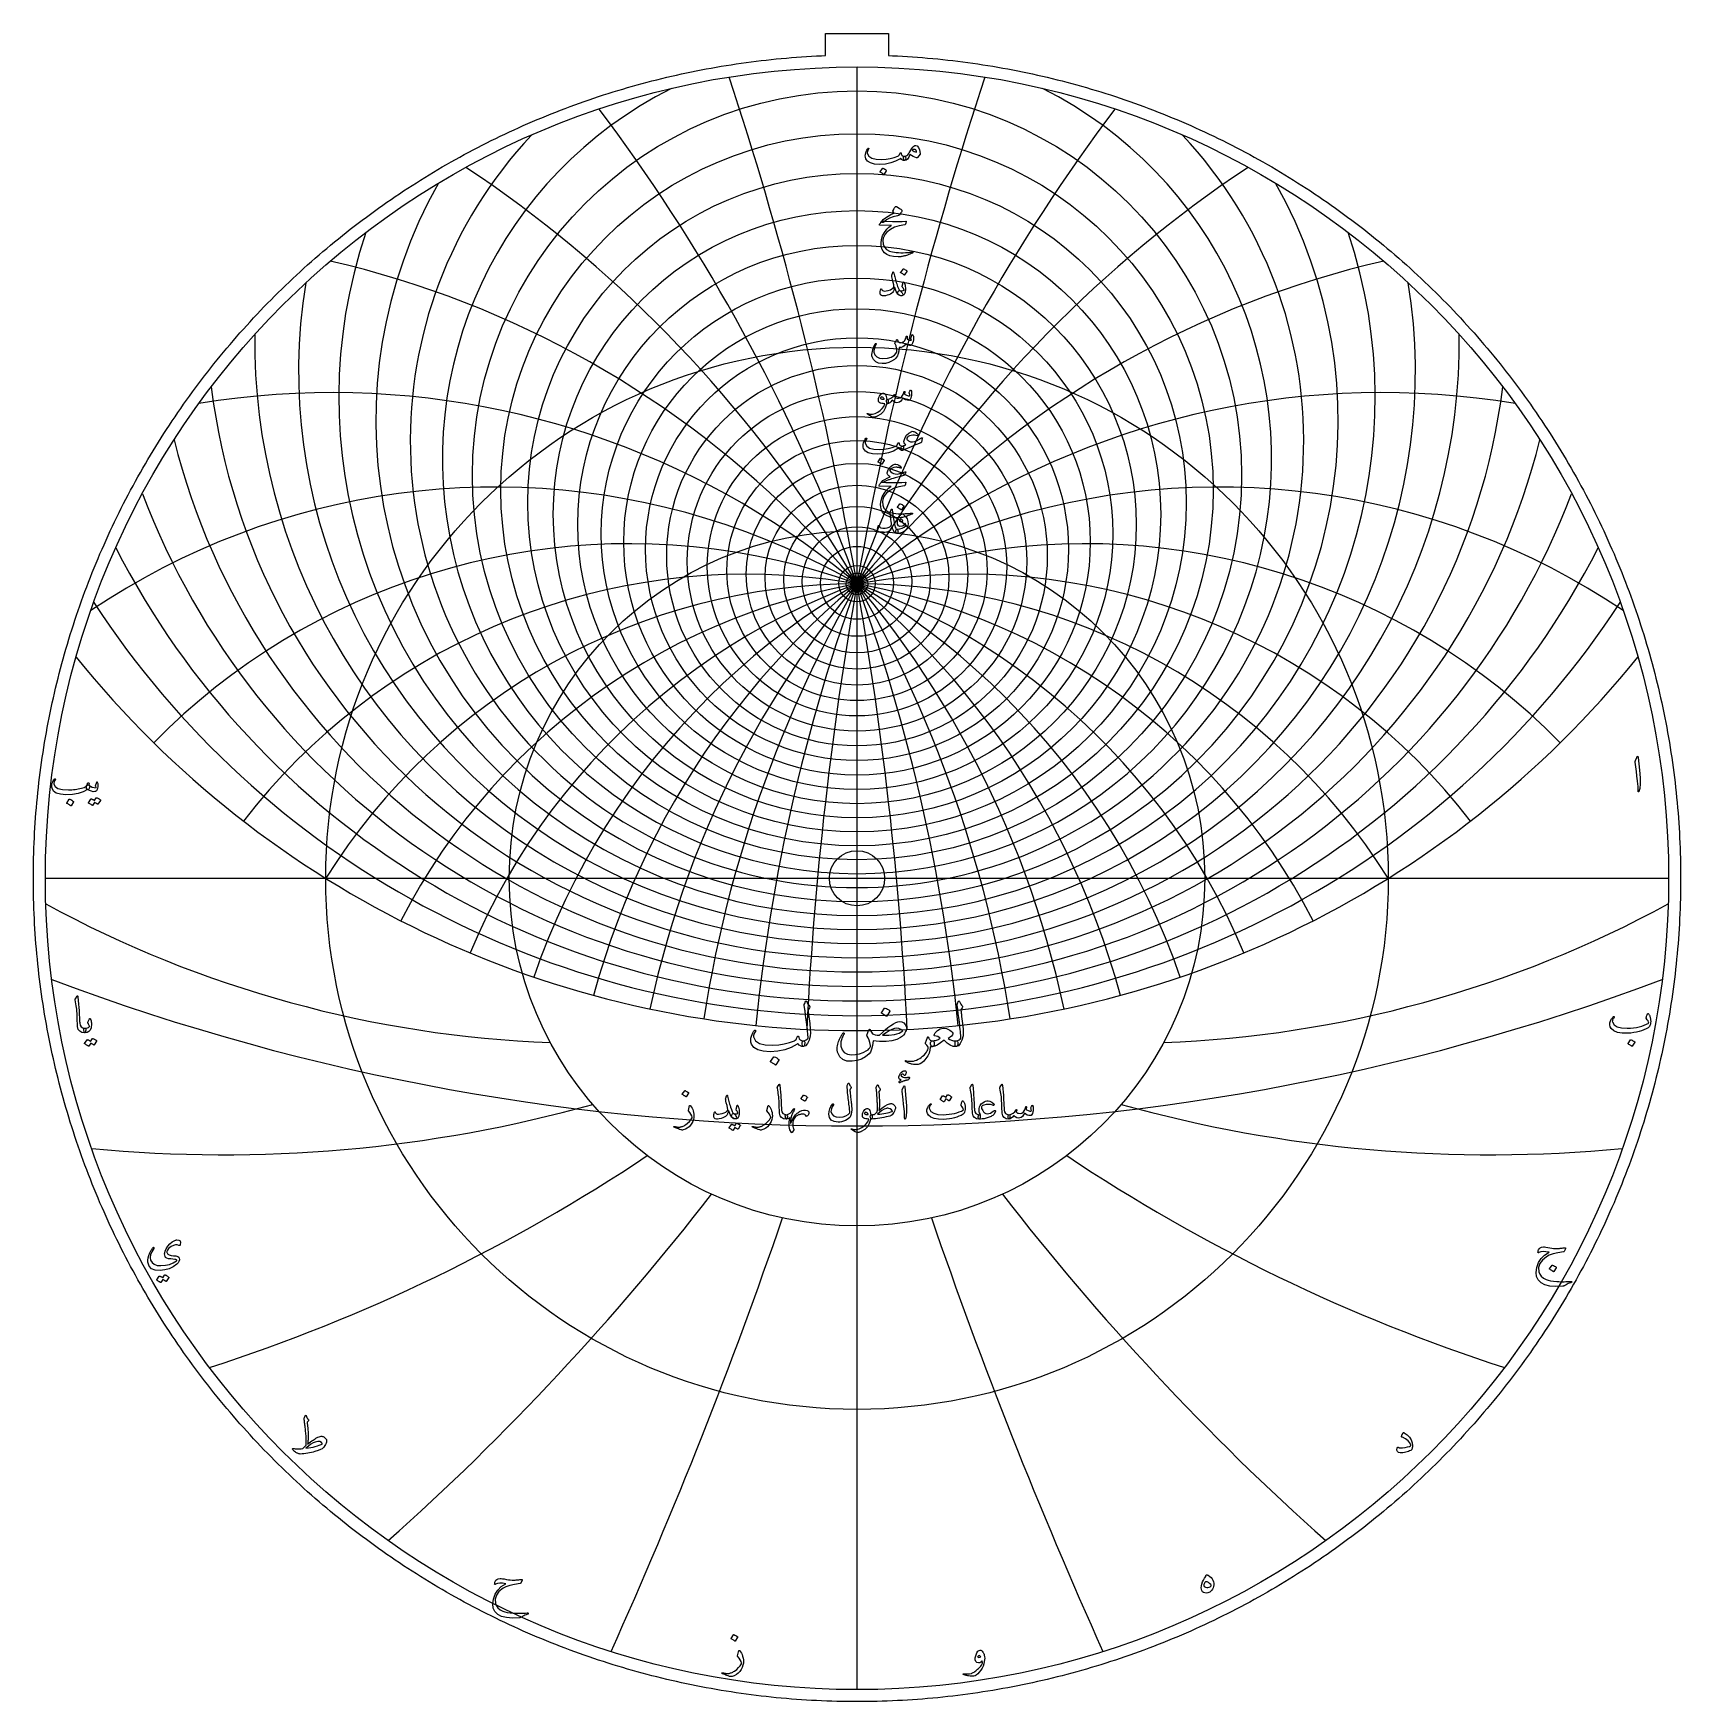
# Model space of a CAD drawing. Header units: millimetres. Extents: x -80 to 80, y -80 to 82.
import ezdxf

# ---------------------------------------------------------------- set-up
doc = ezdxf.new("R2010")
doc.units = ezdxf.units.MM
for name, color, linetype in [('CUT_INNER', 6, 'Continuous'), ('CUT_OUTER', 1, 'Continuous'), ('ENGRAVE', 7, 'Continuous'), ('ENGRAVE_FINE', 8, 'Continuous'), ('TEXT', 5, 'Continuous')]:
    doc.layers.add(name, color=color, linetype=linetype)

msp = doc.modelspace()

# ---------------------------------------------------------------- linework, layer by layer
at = {"layer": 'CUT_INNER'}
msp.add_circle((0, 0), 2.69, dxfattribs=at)
at = {"layer": 'CUT_OUTER'}
msp.add_lwpolyline([(80.3685, -0.4931), (80.3639, -0.9863), (80.3564, -1.4793), (80.3458, -1.9724), (80.3322, -2.4653), (80.3155, -2.9582), (80.2959, -3.4509), (80.2732, -3.9436), (80.2475, -4.436), (80.2188, -4.9283), (80.187, -5.4205), (80.1522, -5.9124), (80.1144, -6.4041), (80.0736, -6.8955), (80.0298, -7.3867), (79.983, -7.8776), (79.9332, -8.3683), (79.8803, -8.8586), (79.8244, -9.3485), (79.7656, -9.8381), (79.7037, -10.3274), (79.6388, -10.8163), (79.571, -11.3047), (79.5001, -11.7927), (79.4263, -12.2803), (79.3494, -12.7674), (79.2696, -13.2541), (79.1868, -13.7402), (79.101, -14.2258), (79.0122, -14.7109), (78.9204, -15.1954), (78.8257, -15.6794), (78.728, -16.1628), (78.6274, -16.6455), (78.5238, -17.1277), (78.4172, -17.6092), (78.3077, -18.09), (78.1952, -18.5701), (78.0798, -19.0496), (77.9614, -19.5283), (77.8401, -20.0063), (77.7159, -20.4836), (77.5888, -20.96), (77.4587, -21.4357), (77.3257, -21.9106), (77.1898, -22.3846), (77.051, -22.8578), (76.9093, -23.3302), (76.7647, -23.8016), (76.6172, -24.2722), (76.4668, -24.7419), (76.3136, -25.2106), (76.1575, -25.6784), (75.9985, -26.1452), (75.8366, -26.611), (75.6719, -27.0758), (75.5043, -27.5396), (75.3339, -28.0024), (75.1607, -28.4641), (74.9846, -28.9248), (74.8057, -29.3843), (74.624, -29.8428), (74.4395, -30.3001), (74.2522, -30.7563), (74.0621, -31.2113), (73.8692, -31.6651), (73.6735, -32.1178), (73.475, -32.5692), (73.2738, -33.0195), (73.0698, -33.4684), (72.8631, -33.9162), (72.6536, -34.3626), (72.4414, -34.8078), (72.2265, -35.2516), (72.0088, -35.6941), (71.7884, -36.1353), (71.5654, -36.5751), (71.3396, -37.0135), (71.1111, -37.4505), (70.88, -37.8862), (70.6462, -38.3204), (70.4098, -38.7531), (70.1706, -39.1844), (69.9289, -39.6142), (69.6845, -40.0426), (69.4375, -40.4694), (69.1879, -40.8947), (68.9356, -41.3184), (68.6808, -41.7406), (68.4234, -42.1613), (68.1634, -42.5803), (67.9009, -42.9978), (67.6358, -43.4136), (67.3681, -43.8278), (67.0979, -44.2403), (66.8252, -44.6512), (66.55, -45.0604), (66.2722, -45.4679), (65.992, -45.8736), (65.7093, -46.2777), (65.4241, -46.68), (65.1364, -47.0806), (64.8463, -47.4794), (64.5538, -47.8764), (64.2588, -48.2715), (63.9614, -48.6649), (63.6616, -49.0565), (63.3594, -49.4462), (63.0548, -49.834), (62.7479, -50.22), (62.4385, -50.604), (62.1269, -50.9862), (61.8128, -51.3664), (61.4965, -51.7447), (61.1778, -52.1211), (60.8569, -52.4955), (60.5336, -52.8679), (60.2081, -53.2384), (59.8803, -53.6068), (59.5502, -53.9732), (59.2179, -54.3376), (58.8834, -54.6999), (58.5467, -55.0602), (58.2077, -55.4184), (57.8666, -55.7745), (57.5233, -56.1285), (57.1778, -56.4804), (56.8302, -56.8302), (56.4804, -57.1778), (56.1285, -57.5233), (55.7745, -57.8666), (55.4184, -58.2077), (55.0602, -58.5467), (54.6999, -58.8834), (54.3376, -59.2179), (53.9732, -59.5502), (53.6068, -59.8803), (53.2384, -60.2081), (52.8679, -60.5336), (52.4955, -60.8569), (52.1211, -61.1778), (51.7447, -61.4965), (51.3664, -61.8128), (50.9862, -62.1269), (50.604, -62.4385), (50.22, -62.7479), (49.834, -63.0548), (49.4462, -63.3594), (49.0565, -63.6616), (48.6649, -63.9614), (48.2715, -64.2588), (47.8764, -64.5538), (47.4794, -64.8463), (47.0806, -65.1364), (46.68, -65.4241), (46.2777, -65.7093), (45.8736, -65.992), (45.4679, -66.2722), (45.0604, -66.55), (44.6512, -66.8252), (44.2403, -67.0979), (43.8278, -67.3681), (43.4136, -67.6358), (42.9978, -67.9009), (42.5803, -68.1634), (42.1613, -68.4234), (41.7406, -68.6808), (41.3184, -68.9356), (40.8947, -69.1879), (40.4694, -69.4375), (40.0426, -69.6845), (39.6142, -69.9289), (39.1844, -70.1706), (38.7531, -70.4098), (38.3204, -70.6462), (37.8862, -70.88), (37.4505, -71.1111), (37.0135, -71.3396), (36.5751, -71.5654), (36.1353, -71.7884), (35.6941, -72.0088), (35.2516, -72.2265), (34.8078, -72.4414), (34.3626, -72.6536), (33.9162, -72.8631), (33.4684, -73.0698), (33.0195, -73.2738), (32.5692, -73.475), (32.1178, -73.6735), (31.6651, -73.8692), (31.2113, -74.0621), (30.7563, -74.2522), (30.3001, -74.4395), (29.8428, -74.624), (29.3843, -74.8057), (28.9248, -74.9846), (28.4641, -75.1607), (28.0024, -75.3339), (27.5396, -75.5043), (27.0758, -75.6719), (26.611, -75.8366), (26.1452, -75.9985), (25.6784, -76.1575), (25.2106, -76.3136), (24.7419, -76.4668), (24.2722, -76.6172), (23.8016, -76.7647), (23.3302, -76.9093), (22.8578, -77.051), (22.3846, -77.1898), (21.9106, -77.3257), (21.4357, -77.4587), (20.96, -77.5888), (20.4836, -77.7159), (20.0063, -77.8401), (19.5283, -77.9614), (19.0496, -78.0798), (18.5701, -78.1952), (18.09, -78.3077), (17.6092, -78.4172), (17.1277, -78.5238), (16.6455, -78.6274), (16.1628, -78.728), (15.6794, -78.8257), (15.1954, -78.9204), (14.7109, -79.0122), (14.2258, -79.101), (13.7402, -79.1868), (13.2541, -79.2696), (12.7674, -79.3494), (12.2803, -79.4263), (11.7927, -79.5001), (11.3047, -79.571), (10.8163, -79.6388), (10.3274, -79.7037), (9.8381, -79.7656), (9.3485, -79.8244), (8.8586, -79.8803), (8.3683, -79.9332), (7.8776, -79.983), (7.3867, -80.0298), (6.8955, -80.0736), (6.4041, -80.1144), (5.9124, -80.1522), (5.4205, -80.187), (4.9283, -80.2188), (4.436, -80.2475), (3.9436, -80.2732), (3.4509, -80.2959), (2.9582, -80.3155), (2.4653, -80.3322), (1.9724, -80.3458), (1.4793, -80.3564), (0.9863, -80.3639), (0.4931, -80.3685), (0, -80.37), (-0.4931, -80.3685), (-0.9863, -80.3639), (-1.4793, -80.3564), (-1.9724, -80.3458), (-2.4653, -80.3322), (-2.9582, -80.3155), (-3.4509, -80.2959), (-3.9436, -80.2732), (-4.436, -80.2475), (-4.9283, -80.2188), (-5.4205, -80.187), (-5.9124, -80.1522), (-6.4041, -80.1144), (-6.8955, -80.0736), (-7.3867, -80.0298), (-7.8776, -79.983), (-8.3683, -79.9332), (-8.8586, -79.8803), (-9.3485, -79.8244), (-9.8381, -79.7656), (-10.3274, -79.7037), (-10.8163, -79.6388), (-11.3047, -79.571), (-11.7927, -79.5001), (-12.2803, -79.4263), (-12.7674, -79.3494), (-13.2541, -79.2696), (-13.7402, -79.1868), (-14.2258, -79.101), (-14.7109, -79.0122), (-15.1954, -78.9204), (-15.6794, -78.8257), (-16.1628, -78.728), (-16.6455, -78.6274), (-17.1277, -78.5238), (-17.6092, -78.4172), (-18.09, -78.3077), (-18.5701, -78.1952), (-19.0496, -78.0798), (-19.5283, -77.9614), (-20.0063, -77.8401), (-20.4836, -77.7159), (-20.96, -77.5888), (-21.4357, -77.4587), (-21.9106, -77.3257), (-22.3846, -77.1898), (-22.8578, -77.051), (-23.3302, -76.9093), (-23.8016, -76.7647), (-24.2722, -76.6172), (-24.7419, -76.4668), (-25.2106, -76.3136), (-25.6784, -76.1575), (-26.1452, -75.9985), (-26.611, -75.8366), (-27.0758, -75.6719), (-27.5396, -75.5043), (-28.0024, -75.3339), (-28.4641, -75.1607), (-28.9248, -74.9846), (-29.3843, -74.8057), (-29.8428, -74.624), (-30.3001, -74.4395), (-30.7563, -74.2522), (-31.2113, -74.0621), (-31.6651, -73.8692), (-32.1178, -73.6735), (-32.5692, -73.475), (-33.0195, -73.2738), (-33.4684, -73.0698), (-33.9162, -72.8631), (-34.3626, -72.6536), (-34.8078, -72.4414), (-35.2516, -72.2265), (-35.6941, -72.0088), (-36.1353, -71.7884), (-36.5751, -71.5654), (-37.0135, -71.3396), (-37.4505, -71.1111), (-37.8862, -70.88), (-38.3204, -70.6462), (-38.7531, -70.4098), (-39.1844, -70.1706), (-39.6142, -69.9289), (-40.0426, -69.6845), (-40.4694, -69.4375), (-40.8947, -69.1879), (-41.3184, -68.9356), (-41.7406, -68.6808), (-42.1613, -68.4234), (-42.5803, -68.1634), (-42.9978, -67.9009), (-43.4136, -67.6358), (-43.8278, -67.3681), (-44.2403, -67.0979), (-44.6512, -66.8252), (-45.0604, -66.55), (-45.4679, -66.2722), (-45.8736, -65.992), (-46.2777, -65.7093), (-46.68, -65.4241), (-47.0806, -65.1364), (-47.4794, -64.8463), (-47.8764, -64.5538), (-48.2715, -64.2588), (-48.6649, -63.9614), (-49.0565, -63.6616), (-49.4462, -63.3594), (-49.834, -63.0548), (-50.22, -62.7479), (-50.604, -62.4385), (-50.9862, -62.1269), (-51.3664, -61.8128), (-51.7447, -61.4965), (-52.1211, -61.1778), (-52.4955, -60.8569), (-52.8679, -60.5336), (-53.2384, -60.2081), (-53.6068, -59.8803), (-53.9732, -59.5502), (-54.3376, -59.2179), (-54.6999, -58.8834), (-55.0602, -58.5467), (-55.4184, -58.2077), (-55.7745, -57.8666), (-56.1285, -57.5233), (-56.4804, -57.1778), (-56.8302, -56.8302), (-57.1778, -56.4804), (-57.5233, -56.1285), (-57.8666, -55.7745), (-58.2077, -55.4184), (-58.5467, -55.0602), (-58.8834, -54.6999), (-59.2179, -54.3376), (-59.5502, -53.9732), (-59.8803, -53.6068), (-60.2081, -53.2384), (-60.5336, -52.8679), (-60.8569, -52.4955), (-61.1778, -52.1211), (-61.4965, -51.7447), (-61.8128, -51.3664), (-62.1269, -50.9862), (-62.4385, -50.604), (-62.7479, -50.22), (-63.0548, -49.834), (-63.3594, -49.4462), (-63.6616, -49.0565), (-63.9614, -48.6649), (-64.2588, -48.2715), (-64.5538, -47.8764), (-64.8463, -47.4794), (-65.1364, -47.0806), (-65.4241, -46.68), (-65.7093, -46.2777), (-65.992, -45.8736), (-66.2722, -45.4679), (-66.55, -45.0604), (-66.8252, -44.6512), (-67.0979, -44.2403), (-67.3681, -43.8278), (-67.6358, -43.4136), (-67.9009, -42.9978), (-68.1634, -42.5803), (-68.4234, -42.1613), (-68.6808, -41.7406), (-68.9356, -41.3184), (-69.1879, -40.8947), (-69.4375, -40.4694), (-69.6845, -40.0426), (-69.9289, -39.6142), (-70.1706, -39.1844), (-70.4098, -38.7531), (-70.6462, -38.3204), (-70.88, -37.8862), (-71.1111, -37.4505), (-71.3396, -37.0135), (-71.5654, -36.5751), (-71.7884, -36.1353), (-72.0088, -35.6941), (-72.2265, -35.2516), (-72.4414, -34.8078), (-72.6536, -34.3626), (-72.8631, -33.9162), (-73.0698, -33.4684), (-73.2738, -33.0195), (-73.475, -32.5692), (-73.6735, -32.1178), (-73.8692, -31.6651), (-74.0621, -31.2113), (-74.2522, -30.7563), (-74.4395, -30.3001), (-74.624, -29.8428), (-74.8057, -29.3843), (-74.9846, -28.9248), (-75.1607, -28.4641), (-75.3339, -28.0024), (-75.5043, -27.5396), (-75.6719, -27.0758), (-75.8366, -26.611), (-75.9985, -26.1452), (-76.1575, -25.6784), (-76.3136, -25.2106), (-76.4668, -24.7419), (-76.6172, -24.2722), (-76.7647, -23.8016), (-76.9093, -23.3302), (-77.051, -22.8578), (-77.1898, -22.3846), (-77.3257, -21.9106), (-77.4587, -21.4357), (-77.5888, -20.96), (-77.7159, -20.4836), (-77.8401, -20.0063), (-77.9614, -19.5283), (-78.0798, -19.0496), (-78.1952, -18.5701), (-78.3077, -18.09), (-78.4172, -17.6092), (-78.5238, -17.1277), (-78.6274, -16.6455), (-78.728, -16.1628), (-78.8257, -15.6794), (-78.9204, -15.1954), (-79.0122, -14.7109), (-79.101, -14.2258), (-79.1868, -13.7402), (-79.2696, -13.2541), (-79.3494, -12.7674), (-79.4263, -12.2803), (-79.5001, -11.7927), (-79.571, -11.3047), (-79.6388, -10.8163), (-79.7037, -10.3274), (-79.7656, -9.8381), (-79.8244, -9.3485), (-79.8803, -8.8586), (-79.9332, -8.3683), (-79.983, -7.8776), (-80.0298, -7.3867), (-80.0736, -6.8955), (-80.1144, -6.4041), (-80.1522, -5.9124), (-80.187, -5.4205), (-80.2188, -4.9283), (-80.2475, -4.436), (-80.2732, -3.9436), (-80.2959, -3.4509), (-80.3155, -2.9582), (-80.3322, -2.4653), (-80.3458, -1.9724), (-80.3564, -1.4793), (-80.3639, -0.9863), (-80.3685, -0.4931), (-80.37, 0), (-80.3685, 0.4931), (-80.3639, 0.9863), (-80.3564, 1.4793), (-80.3458, 1.9724), (-80.3322, 2.4653), (-80.3155, 2.9582), (-80.2959, 3.4509), (-80.2732, 3.9436), (-80.2475, 4.436), (-80.2188, 4.9283), (-80.187, 5.4205), (-80.1522, 5.9124), (-80.1144, 6.4041), (-80.0736, 6.8955), (-80.0298, 7.3867), (-79.983, 7.8776), (-79.9332, 8.3683), (-79.8803, 8.8586), (-79.8244, 9.3485), (-79.7656, 9.8381), (-79.7037, 10.3274), (-79.6388, 10.8163), (-79.571, 11.3047), (-79.5001, 11.7927), (-79.4263, 12.2803), (-79.3494, 12.7674), (-79.2696, 13.2541), (-79.1868, 13.7402), (-79.101, 14.2258), (-79.0122, 14.7109), (-78.9204, 15.1954), (-78.8257, 15.6794), (-78.728, 16.1628), (-78.6274, 16.6455), (-78.5238, 17.1277), (-78.4172, 17.6092), (-78.3077, 18.09), (-78.1952, 18.5701), (-78.0798, 19.0496), (-77.9614, 19.5283), (-77.8401, 20.0063), (-77.7159, 20.4836), (-77.5888, 20.96), (-77.4587, 21.4357), (-77.3257, 21.9106), (-77.1898, 22.3846), (-77.051, 22.8578), (-76.9093, 23.3302), (-76.7647, 23.8016), (-76.6172, 24.2722), (-76.4668, 24.7419), (-76.3136, 25.2106), (-76.1575, 25.6784), (-75.9985, 26.1452), (-75.8366, 26.611), (-75.6719, 27.0758), (-75.5043, 27.5396), (-75.3339, 28.0024), (-75.1607, 28.4641), (-74.9846, 28.9248), (-74.8057, 29.3843), (-74.624, 29.8428), (-74.4395, 30.3001), (-74.2522, 30.7563), (-74.0621, 31.2113), (-73.8692, 31.6651), (-73.6735, 32.1178), (-73.475, 32.5692), (-73.2738, 33.0195), (-73.0698, 33.4684), (-72.8631, 33.9162), (-72.6536, 34.3626), (-72.4414, 34.8078), (-72.2265, 35.2516), (-72.0088, 35.6941), (-71.7884, 36.1353), (-71.5654, 36.5751), (-71.3396, 37.0135), (-71.1111, 37.4505), (-70.88, 37.8862), (-70.6462, 38.3204), (-70.4098, 38.7531), (-70.1706, 39.1844), (-69.9289, 39.6142), (-69.6845, 40.0426), (-69.4375, 40.4694), (-69.1879, 40.8947), (-68.9356, 41.3184), (-68.6808, 41.7406), (-68.4234, 42.1613), (-68.1634, 42.5803), (-67.9009, 42.9978), (-67.6358, 43.4136), (-67.3681, 43.8278), (-67.0979, 44.2403), (-66.8252, 44.6512), (-66.55, 45.0604), (-66.2722, 45.4679), (-65.992, 45.8736), (-65.7093, 46.2777), (-65.4241, 46.68), (-65.1364, 47.0806), (-64.8463, 47.4794), (-64.5538, 47.8764), (-64.2588, 48.2715), (-63.9614, 48.6649), (-63.6616, 49.0565), (-63.3594, 49.4462), (-63.0548, 49.834), (-62.7479, 50.22), (-62.4385, 50.604), (-62.1269, 50.9862), (-61.8128, 51.3664), (-61.4965, 51.7447), (-61.1778, 52.1211), (-60.8569, 52.4955), (-60.5336, 52.8679), (-60.2081, 53.2384), (-59.8803, 53.6068), (-59.5502, 53.9732), (-59.2179, 54.3376), (-58.8834, 54.6999), (-58.5467, 55.0602), (-58.2077, 55.4184), (-57.8666, 55.7745), (-57.5233, 56.1285), (-57.1778, 56.4804), (-56.8302, 56.8302), (-56.4804, 57.1778), (-56.1285, 57.5233), (-55.7745, 57.8666), (-55.4184, 58.2077), (-55.0602, 58.5467), (-54.6999, 58.8834), (-54.3376, 59.2179), (-53.9732, 59.5502), (-53.6068, 59.8803), (-53.2384, 60.2081), (-52.8679, 60.5336), (-52.4955, 60.8569), (-52.1211, 61.1778), (-51.7447, 61.4965), (-51.3664, 61.8128), (-50.9862, 62.1269), (-50.604, 62.4385), (-50.22, 62.7479), (-49.834, 63.0548), (-49.4462, 63.3594), (-49.0565, 63.6616), (-48.6649, 63.9614), (-48.2715, 64.2588), (-47.8764, 64.5538), (-47.4794, 64.8463), (-47.0806, 65.1364), (-46.68, 65.4241), (-46.2777, 65.7093), (-45.8736, 65.992), (-45.4679, 66.2722), (-45.0604, 66.55), (-44.6512, 66.8252), (-44.2403, 67.0979), (-43.8278, 67.3681), (-43.4136, 67.6358), (-42.9978, 67.9009), (-42.5803, 68.1634), (-42.1613, 68.4234), (-41.7406, 68.6808), (-41.3184, 68.9356), (-40.8947, 69.1879), (-40.4694, 69.4375), (-40.0426, 69.6845), (-39.6142, 69.9289), (-39.1844, 70.1706), (-38.7531, 70.4098), (-38.3204, 70.6462), (-37.8862, 70.88), (-37.4505, 71.1111), (-37.0135, 71.3396), (-36.5751, 71.5654), (-36.1353, 71.7884), (-35.6941, 72.0088), (-35.2516, 72.2265), (-34.8078, 72.4414), (-34.3626, 72.6536), (-33.9162, 72.8631), (-33.4684, 73.0698), (-33.0195, 73.2738), (-32.5692, 73.475), (-32.1178, 73.6735), (-31.6651, 73.8692), (-31.2113, 74.0621), (-30.7563, 74.2522), (-30.3001, 74.4395), (-29.8428, 74.624), (-29.3843, 74.8057), (-28.9248, 74.9846), (-28.4641, 75.1607), (-28.0024, 75.3339), (-27.5396, 75.5043), (-27.0758, 75.6719), (-26.611, 75.8366), (-26.1452, 75.9985), (-25.6784, 76.1575), (-25.2106, 76.3136), (-24.7419, 76.4668), (-24.2722, 76.6172), (-23.8016, 76.7647), (-23.3302, 76.9093), (-22.8578, 77.051), (-22.3846, 77.1898), (-21.9106, 77.3257), (-21.4357, 77.4587), (-20.96, 77.5888), (-20.4836, 77.7159), (-20.0063, 77.8401), (-19.5283, 77.9614), (-19.0496, 78.0798), (-18.5701, 78.1952), (-18.09, 78.3077), (-17.6092, 78.4172), (-17.1277, 78.5238), (-16.6455, 78.6274), (-16.1628, 78.728), (-15.6794, 78.8257), (-15.1954, 78.9204), (-14.7109, 79.0122), (-14.2258, 79.101), (-13.7402, 79.1868), (-13.2541, 79.2696), (-12.7674, 79.3494), (-12.2803, 79.4263), (-11.7927, 79.5001), (-11.3047, 79.571), (-10.8163, 79.6388), (-10.3274, 79.7037), (-9.8381, 79.7656), (-9.3485, 79.8244), (-8.8586, 79.8803), (-8.3683, 79.9332), (-7.8776, 79.983), (-7.3867, 80.0298), (-6.8955, 80.0736), (-6.4041, 80.1144), (-5.9124, 80.1522), (-5.4205, 80.187), (-4.9283, 80.2188), (-4.436, 80.2475), (-3.9436, 80.2732), (-3.4509, 80.2959), (-3.08, 80.3107), (-3.08, 82.482), (3.08, 82.482), (3.08, 80.3107), (3.4509, 80.2959), (3.9436, 80.2732), (4.436, 80.2475), (4.9283, 80.2188), (5.4205, 80.187), (5.9124, 80.1522), (6.4041, 80.1144), (6.8955, 80.0736), (7.3867, 80.0298), (7.8776, 79.983), (8.3683, 79.9332), (8.8586, 79.8803), (9.3485, 79.8244), (9.8381, 79.7656), (10.3274, 79.7037), (10.8163, 79.6388), (11.3047, 79.571), (11.7927, 79.5001), (12.2803, 79.4263), (12.7674, 79.3494), (13.2541, 79.2696), (13.7402, 79.1868), (14.2258, 79.101), (14.7109, 79.0122), (15.1954, 78.9204), (15.6794, 78.8257), (16.1628, 78.728), (16.6455, 78.6274), (17.1277, 78.5238), (17.6092, 78.4172), (18.09, 78.3077), (18.5701, 78.1952), (19.0496, 78.0798), (19.5283, 77.9614), (20.0063, 77.8401), (20.4836, 77.7159), (20.96, 77.5888), (21.4357, 77.4587), (21.9106, 77.3257), (22.3846, 77.1898), (22.8578, 77.051), (23.3302, 76.9093), (23.8016, 76.7647), (24.2722, 76.6172), (24.7419, 76.4668), (25.2106, 76.3136), (25.6784, 76.1575), (26.1452, 75.9985), (26.611, 75.8366), (27.0758, 75.6719), (27.5396, 75.5043), (28.0024, 75.3339), (28.4641, 75.1607), (28.9248, 74.9846), (29.3843, 74.8057), (29.8428, 74.624), (30.3001, 74.4395), (30.7563, 74.2522), (31.2113, 74.0621), (31.6651, 73.8692), (32.1178, 73.6735), (32.5692, 73.475), (33.0195, 73.2738), (33.4684, 73.0698), (33.9162, 72.8631), (34.3626, 72.6536), (34.8078, 72.4414), (35.2516, 72.2265), (35.6941, 72.0088), (36.1353, 71.7884), (36.5751, 71.5654), (37.0135, 71.3396), (37.4505, 71.1111), (37.8862, 70.88), (38.3204, 70.6462), (38.7531, 70.4098), (39.1844, 70.1706), (39.6142, 69.9289), (40.0426, 69.6845), (40.4694, 69.4375), (40.8947, 69.1879), (41.3184, 68.9356), (41.7406, 68.6808), (42.1613, 68.4234), (42.5803, 68.1634), (42.9978, 67.9009), (43.4136, 67.6358), (43.8278, 67.3681), (44.2403, 67.0979), (44.6512, 66.8252), (45.0604, 66.55), (45.4679, 66.2722), (45.8736, 65.992), (46.2777, 65.7093), (46.68, 65.4241), (47.0806, 65.1364), (47.4794, 64.8463), (47.8764, 64.5538), (48.2715, 64.2588), (48.6649, 63.9614), (49.0565, 63.6616), (49.4462, 63.3594), (49.834, 63.0548), (50.22, 62.7479), (50.604, 62.4385), (50.9862, 62.1269), (51.3664, 61.8128), (51.7447, 61.4965), (52.1211, 61.1778), (52.4955, 60.8569), (52.8679, 60.5336), (53.2384, 60.2081), (53.6068, 59.8803), (53.9732, 59.5502), (54.3376, 59.2179), (54.6999, 58.8834), (55.0602, 58.5467), (55.4184, 58.2077), (55.7745, 57.8666), (56.1285, 57.5233), (56.4804, 57.1778), (56.8302, 56.8302), (57.1778, 56.4804), (57.5233, 56.1285), (57.8666, 55.7745), (58.2077, 55.4184), (58.5467, 55.0602), (58.8834, 54.6999), (59.2179, 54.3376), (59.5502, 53.9732), (59.8803, 53.6068), (60.2081, 53.2384), (60.5336, 52.8679), (60.8569, 52.4955), (61.1778, 52.1211), (61.4965, 51.7447), (61.8128, 51.3664), (62.1269, 50.9862), (62.4385, 50.604), (62.7479, 50.22), (63.0548, 49.834), (63.3594, 49.4462), (63.6616, 49.0565), (63.9614, 48.6649), (64.2588, 48.2715), (64.5538, 47.8764), (64.8463, 47.4794), (65.1364, 47.0806), (65.4241, 46.68), (65.7093, 46.2777), (65.992, 45.8736), (66.2722, 45.4679), (66.55, 45.0604), (66.8252, 44.6512), (67.0979, 44.2403), (67.3681, 43.8278), (67.6358, 43.4136), (67.9009, 42.9978), (68.1634, 42.5803), (68.4234, 42.1613), (68.6808, 41.7406), (68.9356, 41.3184), (69.1879, 40.8947), (69.4375, 40.4694), (69.6845, 40.0426), (69.9289, 39.6142), (70.1706, 39.1844), (70.4098, 38.7531), (70.6462, 38.3204), (70.88, 37.8862), (71.1111, 37.4505), (71.3396, 37.0135), (71.5654, 36.5751), (71.7884, 36.1353), (72.0088, 35.6941), (72.2265, 35.2516), (72.4414, 34.8078), (72.6536, 34.3626), (72.8631, 33.9162), (73.0698, 33.4684), (73.2738, 33.0195), (73.475, 32.5692), (73.6735, 32.1178), (73.8692, 31.6651), (74.0621, 31.2113), (74.2522, 30.7563), (74.4395, 30.3001), (74.624, 29.8428), (74.8057, 29.3843), (74.9846, 28.9248), (75.1607, 28.4641), (75.3339, 28.0024), (75.5043, 27.5396), (75.6719, 27.0758), (75.8366, 26.611), (75.9985, 26.1452), (76.1575, 25.6784), (76.3136, 25.2106), (76.4668, 24.7419), (76.6172, 24.2722), (76.7647, 23.8016), (76.9093, 23.3302), (77.051, 22.8578), (77.1898, 22.3846), (77.3257, 21.9106), (77.4587, 21.4357), (77.5888, 20.96), (77.7159, 20.4836), (77.8401, 20.0063), (77.9614, 19.5283), (78.0798, 19.0496), (78.1952, 18.5701), (78.3077, 18.09), (78.4172, 17.6092), (78.5238, 17.1277), (78.6274, 16.6455), (78.728, 16.1628), (78.8257, 15.6794), (78.9204, 15.1954), (79.0122, 14.7109), (79.101, 14.2258), (79.1868, 13.7402), (79.2696, 13.2541), (79.3494, 12.7674), (79.4263, 12.2803), (79.5001, 11.7927), (79.571, 11.3047), (79.6388, 10.8163), (79.7037, 10.3274), (79.7656, 9.8381), (79.8244, 9.3485), (79.8803, 8.8586), (79.9332, 8.3683), (79.983, 7.8776), (80.0298, 7.3867), (80.0736, 6.8955), (80.1144, 6.4041), (80.1522, 5.9124), (80.187, 5.4205), (80.2188, 4.9283), (80.2475, 4.436), (80.2732, 3.9436), (80.2959, 3.4509), (80.3155, 2.9582), (80.3322, 2.4653), (80.3458, 1.9724), (80.3564, 1.4793), (80.3639, 0.9863), (80.3685, 0.4931), (80.37, 0)], close=True, dxfattribs=at)
at = {"layer": 'ENGRAVE'}
for points in [[(0, -79.2), (0, 79.2)], [(-79.2, 0), (79.2, 0)], [(0, -79.2), (0, -33.9362)]]:
    msp.add_lwpolyline(points, dxfattribs=at)
for centre, radius in [((0, 0), 79.2), ((0, 35.5415), 29.6347), ((0, 0), 51.8435), ((0, 31.4953), 18.5693), ((0, 29.3919), 8.9702), ((0, 0), 33.9362), ((0, 28.7373), 1.056)]:
    msp.add_circle(centre, radius, dxfattribs=at)
for centre, radius, start, end in [((0, 42.6886), 43.5935, 136.755025, 43.244975), ((0, 55.7419), 63.49, 187.023563, 352.976437), ((0, -32.3954), 61.1327, 32, 148), ((0, -32.3954), 61.1327, 32, 148), ((0, 82.9669), 97.8328, 218.84522, 321.15478), ((-25.6677, 95.7931), 111.9058, 241.444032, 267.827192), ((25.6677, 95.7931), 111.9058, 272.172808, 298.555968), ((-61.7853, 107.0153), 134.0054, 264.477415, 285.583943), ((61.7853, 107.0153), 134.0054, 254.416057, 275.522585), ((-116.2152, 116.2152), 172.3359, 287.922875, 303.75277), ((116.2152, 116.2152), 172.3359, 236.24723, 252.077125), ((-213.1236, 123.047), 251.4955, 311.724791, 322.278054), ((213.1236, 123.047), 251.4955, 217.721946, 228.275209), ((-474.9131, 127.2526), 494.392, 335.791539, 341.068171), ((474.9131, 127.2526), 494.392, 198.931829, 204.208461)]:
    msp.add_arc(centre, radius, start, end, dxfattribs=at)
at = {"layer": 'ENGRAVE_FINE'}
for centre, radius in [((0, 39.3358), 37.5254), ((0, 37.9264), 34.7555), ((0, 36.6672), 32.1315), ((0, 34.5354), 27.2493), ((0, 33.637), 24.9614), ((0, 32.8363), 22.759), ((0, 32.1249), 20.6314), ((0, 30.9416), 16.5642), ((0, 30.4585), 14.6084), ((0, 30.0415), 12.6949), ((0, 29.687), 10.8175), ((0, 29.1537), 7.1475), ((0, 28.9704), 5.344), ((0, 28.8406), 3.5548), ((0, 28.7631), 1.7751)]:
    msp.add_circle(centre, radius, dxfattribs=at)
for centre, radius, start, end in [((-346.7008, -32.3954), 352.0493, 2.874152, 18.311222), ((-346.7008, -32.3954), 352.0493, 2.874152, 18.311222), ((346.7008, -32.3954), 352.0493, 161.688778, 177.125848), ((346.7008, -32.3954), 352.0493, 161.688778, 177.125848), ((0, 40.9152), 40.4628, 116.571732, 63.428268), ((-167.9607, -32.3954), 178.7401, 5.788928, 36.970098), ((-167.9607, -32.3954), 178.7401, 5.788928, 36.970098), ((167.9607, -32.3954), 178.7401, 143.029902, 174.211072), ((167.9607, -32.3954), 178.7401, 143.029902, 174.211072), ((-105.885, -32.3954), 122.2654, 8.787171, 56.364444), ((-105.885, -32.3954), 122.2654, 8.787171, 56.364444), ((105.885, -32.3954), 122.2654, 123.635556, 171.212829), ((105.885, -32.3954), 122.2654, 123.635556, 171.212829), ((0, 44.6848), 46.9483, 150.410733, 29.589267), ((0, 46.9391), 50.5643, 161.418489, 18.581511), ((-72.8551, -32.3954), 95.1056, 11.916411, 76.960311), ((-72.8551, -32.3954), 95.1056, 11.916411, 76.960311), ((72.8551, -32.3954), 95.1056, 103.039689, 168.083589), ((72.8551, -32.3954), 95.1056, 103.039689, 168.083589), ((0, 49.495), 54.4869, 170.889161, 9.110839), ((0, 52.4066), 58.7721, 179.330047, 0.669953), ((-51.2964, -32.3954), 79.8031, 15.23187, 99.317844), ((-51.2964, -32.3954), 79.8031, 15.23187, 99.317844), ((51.2964, -32.3954), 79.8031, 80.682156, 164.76813), ((51.2964, -32.3954), 79.8031, 80.682156, 164.76813), ((0, 59.5879), 68.7293, 194.145933, 345.854067), ((-35.295, -32.3954), 70.59, 18.800401, 123.997775), ((-35.295, -32.3954), 70.59, 18.800401, 123.997775), ((0, 64.057), 74.6047, 200.815648, 339.184352), ((35.295, -32.3954), 70.59, 56.002225, 161.199599), ((35.295, -32.3954), 70.59, 56.002225, 161.199599), ((-22.2505, -32.3954), 65.0561, 22.705937, 135.460343), ((-22.2505, -32.3954), 65.0561, 22.705937, 135.460343), ((22.2505, -32.3954), 65.0561, 44.539657, 157.294063), ((22.2505, -32.3954), 65.0561, 44.539657, 157.294063), ((0, 69.2977), 81.2667, 207.116681, 332.883319), ((-10.7793, -32.3954), 62.0758, 27.057329, 142.266342), ((-10.7793, -32.3954), 62.0758, 27.057329, 142.266342), ((10.7793, -32.3954), 62.0758, 37.733658, 152.942671), ((10.7793, -32.3954), 62.0758, 37.733658, 152.942671), ((0, 75.5094), 88.9171, 213.110895, 326.889105), ((0, 199.0281), 223.2031, 249.38669, 290.61331)]:
    msp.add_arc(centre, radius, start, end, dxfattribs=at)
at = {"layer": 'TEXT'}
for points in [[(1.0679, 71.2467), (1.0846, 71.2649), (1.1019, 71.2725), (1.1197, 71.2696), (1.1382, 71.2561), (1.1522, 71.2385), (1.1569, 71.2186), (1.1522, 71.1964), (1.1382, 71.1718), (1.0668, 71.0611), (1.0211, 70.9587), (1.0012, 70.8644), (1.007, 70.7783), (1.1537, 70.4956), (1.4391, 70.2982), (1.8633, 70.1864), (2.4262, 70.1601), (2.844, 70.1908), (3.2448, 70.2549), (3.6285, 70.3524), (3.9953, 70.4833), (4.06, 70.5216), (4.1136, 70.5804), (4.1561, 70.6598), (4.1874, 70.7596), (4.1979, 70.788), (4.2155, 70.8076), (4.2401, 70.8184), (4.2717, 70.8205), (4.2942, 70.8108), (4.3103, 70.7912), (4.32, 70.7617), (4.3232, 70.7221), (4.3452, 70.6244), (4.4064, 70.5512), (4.5068, 70.5026), (4.6464, 70.4786), (4.6968, 70.4674), (4.7307, 70.4388), (4.7483, 70.3925), (4.7494, 70.3287), (4.7325, 70.2098), (4.7096, 70.1249), (4.6809, 70.074), (4.6464, 70.057), (4.5436, 70.0705), (4.4462, 70.1109), (4.354, 70.1782), (4.267, 70.2725), (4.2597, 70.2763), (4.2471, 70.2737), (4.2292, 70.2646), (4.2061, 70.2491), (3.7693, 70.0032), (3.2928, 69.8275), (2.7764, 69.7221), (2.2202, 69.687), (1.7061, 69.7221), (1.3068, 69.8275), (1.0223, 70.0032), (0.8525, 70.2491), (0.8138, 70.3864), (0.8009, 70.5266), (0.8138, 70.6697), (0.8525, 70.8158), (0.9046, 70.9516), (0.9579, 71.0687), (1.0123, 71.1671), (1.0679, 71.2467)], [(5.7331, 71.5465), (5.8797, 71.4944), (6.0012, 71.3474), (6.0975, 71.1056), (6.1687, 70.769), (6.1713, 70.7447), (6.1698, 70.7233), (6.1643, 70.7049), (6.1546, 70.6893), (5.897, 70.3662), (5.8791, 70.3465), (5.8584, 70.3345), (5.8346, 70.3302), (5.808, 70.3334), (5.6329, 70.3931), (5.4684, 70.4692), (5.3144, 70.5617), (5.171, 70.6706), (5.0554, 70.4022), (4.9286, 70.2104), (4.7907, 70.0954), (4.6417, 70.057), (4.625, 70.0632), (4.6078, 70.0816), (4.5899, 70.1124), (4.5715, 70.1554), (4.5431, 70.2619), (4.5328, 70.3474), (4.5407, 70.4118), (4.5668, 70.4552), (4.582, 70.4654), (4.5996, 70.4727), (4.6195, 70.4771), (4.6417, 70.4786), (4.7483, 70.4967), (4.8525, 70.5465), (4.9544, 70.6279), (5.0539, 70.7409), (5.0975, 70.8064), (5.1628, 70.9142), (5.2497, 71.0641), (5.3583, 71.2561), (5.4432, 71.3831), (5.534, 71.4739), (5.6306, 71.5283), (5.7331, 71.5465)], [(5.3958, 71.0875), (5.4836, 71.0143), (5.5832, 70.954), (5.6944, 70.9066), (5.8174, 70.872), (5.8106, 70.9642), (5.7858, 71.0395), (5.7427, 71.0977), (5.6815, 71.139), (5.611, 71.1604), (5.5398, 71.1589), (5.4681, 71.1346), (5.3958, 71.0875)], [(2.4871, 69.3029), (2.493, 69.3088), (2.5012, 69.3123), (2.5117, 69.3135), (2.5246, 69.3123), (2.6156, 69.2754), (2.7014, 69.2303), (2.7819, 69.177), (2.8572, 69.1156), (2.8645, 69.1062), (2.8677, 69.0968), (2.8668, 69.0875), (2.8618, 69.0781), (2.6417, 68.7221), (2.6335, 68.7136), (2.623, 68.7116), (2.6101, 68.716), (2.5949, 68.7268), (2.5817, 68.7362), (2.5609, 68.7502), (2.5325, 68.769), (2.4965, 68.7924), (2.4523, 68.8205), (2.3993, 68.8533), (2.3375, 68.8907), (2.267, 68.9329), (2.2576, 68.9399), (2.2529, 68.9469), (2.2529, 68.954), (2.2576, 68.961)], [(3.9532, 64.6777), (3.5439, 64.5709), (3.1827, 64.433), (2.8695, 64.2641), (2.6042, 64.0641), (2.5635, 64.0334), (2.5258, 64.0161), (2.4909, 64.0123), (2.459, 64.022), (2.4219, 64.0662), (2.4274, 64.1285), (2.4757, 64.209), (2.5668, 64.3077), (2.7819, 64.4863), (3.0293, 64.6473), (3.3089, 64.7907), (3.6206, 64.9166), (3.5316, 65.0478), (3.515, 65.0805), (3.507, 65.1133), (3.5079, 65.1461), (3.5176, 65.1789), (3.5805, 65.3039), (3.6382, 65.4072), (3.6906, 65.4889), (3.7377, 65.5489), (3.7679, 65.5773), (3.7974, 65.5923), (3.8264, 65.5937), (3.8548, 65.5817), (4.0196, 65.4886), (4.1581, 65.4014), (4.2702, 65.32), (4.356, 65.2445), (4.3727, 65.2202), (4.3806, 65.1894), (4.3797, 65.1523), (4.3701, 65.1086), (4.3399, 65.0404), (4.2916, 64.9576), (4.2251, 64.8601), (4.1405, 64.748), (4.1183, 64.7313), (4.0797, 64.714), (4.0246, 64.6962), (3.9532, 64.6777)], [(2.8478, 64.1344), (3.4488, 64.1133), (3.9684, 64.111), (4.4066, 64.1274), (4.7635, 64.1625), (4.7745, 64.1638), (4.784, 64.1631), (4.792, 64.1603), (4.7986, 64.1555), (4.8035, 64.1489), (4.8062, 64.1408), (4.807, 64.1313), (4.8057, 64.1203), (4.7964, 64.0776), (4.7875, 64.0384), (4.7789, 64.0027), (4.7705, 63.9705), (4.7625, 63.9418), (4.7547, 63.9166), (4.7472, 63.8949), (4.7401, 63.8768), (4.7249, 63.8478), (4.7073, 63.8264), (4.6874, 63.8127), (4.6651, 63.8065), (4.1241, 63.7085), (3.6534, 63.5548), (3.2529, 63.3455), (2.9227, 63.0805), (2.7559, 62.89), (2.6347, 62.6883), (2.5591, 62.4754), (2.5293, 62.2515), (2.558, 61.8999), (2.6721, 61.6133), (2.8718, 61.3917), (3.1569, 61.2351), (3.3048, 61.1877), (3.4672, 61.1484), (3.6443, 61.1174), (3.8361, 61.0946), (4.0422, 61.0796), (4.2623, 61.0723), (4.4965, 61.0726), (4.7448, 61.0805), (4.833, 61.0855), (4.9198, 61.0911), (5.0052, 61.0972), (5.089, 61.1039), (5.1708, 61.1113), (5.25, 61.1192), (5.3266, 61.1276), (5.4005, 61.1367), (5.423, 61.1379), (5.4391, 61.132), (5.4488, 61.1192), (5.452, 61.0992), (5.4503, 61.0761), (5.445, 61.0583), (5.4362, 61.0457), (5.4239, 61.0384), (5.2916, 60.9824), (5.1663, 60.9318), (5.048, 60.8864), (4.9368, 60.8463), (4.8329, 60.8112), (4.7366, 60.7807), (4.6479, 60.755), (4.5668, 60.7339), (4.4905, 60.7184), (4.4163, 60.7046), (4.3441, 60.6926), (4.274, 60.6824), (4.2057, 60.6745), (4.1388, 60.6695), (4.0734, 60.6675), (4.0094, 60.6683), (3.5726, 60.7023), (3.2085, 60.7761), (2.9169, 60.8896), (2.6979, 61.043), (2.5372, 61.2348), (2.4251, 61.4587), (2.3615, 61.7149), (2.3466, 62.0032), (2.3926, 62.361), (2.5024, 62.7082), (2.676, 63.0448), (2.9134, 63.3709), (3.0062, 63.4696), (3.1113, 63.5641), (3.2287, 63.6546), (3.3583, 63.741), (2.2248, 63.7503), (2.1976, 63.762), (2.1862, 63.7831), (2.1906, 63.8136), (2.2108, 63.8534), (2.2488, 63.9113), (2.2834, 63.9634), (2.3144, 64.0097), (2.3419, 64.0501), (2.3659, 64.0843), (2.3864, 64.1121), (2.4034, 64.1335), (2.4169, 64.1484), (2.4473, 64.1511), (2.5293, 64.1496), (2.6628, 64.1441), (2.8478, 64.1344)], [(3.5902, 59.0739), (3.6171, 58.9511), (3.6464, 58.8262), (3.678, 58.6993), (3.712, 58.5704), (3.7483, 58.4388), (3.7869, 58.304), (3.8279, 58.1659), (3.8712, 58.0247), (3.9587, 57.7706), (4.0387, 57.5797), (4.111, 57.4521), (4.1757, 57.3877), (4.2322, 57.3493), (4.2893, 57.2952), (4.3469, 57.2252), (4.4052, 57.1394), (4.4602, 57.0332), (4.4754, 56.9533), (4.4508, 56.8997), (4.3864, 56.8725), (4.1783, 56.8935), (3.9942, 57.0317), (3.834, 57.287), (3.6979, 57.6594), (3.695, 57.6655), (3.6909, 57.6699), (3.6856, 57.6725), (3.6792, 57.6734), (3.6745, 57.6725), (3.6698, 57.6699), (3.6651, 57.6655), (3.6604, 57.6594), (3.6473, 57.599), (3.6312, 57.5352), (3.6121, 57.4679), (3.5902, 57.3971), (3.5662, 57.33), (3.541, 57.2741), (3.5147, 57.2293), (3.4871, 57.1956), (3.3882, 57.1093), (3.2647, 57.0329), (3.1165, 56.9664), (2.9438, 56.9099), (2.7682, 56.8681), (2.6159, 56.8502), (2.4871, 56.8564), (2.3817, 56.8865), (2.2916, 56.962), (2.2506, 57.0949), (2.2588, 57.2852), (2.3162, 57.5329), (2.3217, 57.5411), (2.3291, 57.5469), (2.3381, 57.5505), (2.349, 57.5516), (2.3618, 57.5502), (2.3724, 57.5458), (2.3806, 57.5385), (2.3864, 57.5282), (2.4087, 57.4764), (2.4333, 57.4334), (2.4602, 57.3991), (2.4895, 57.3736), (2.5808, 57.3397), (2.7049, 57.3315), (2.8618, 57.349), (3.0515, 57.3924), (3.2538, 57.4574), (3.411, 57.5305), (3.5231, 57.6119), (3.5902, 57.7015), (3.6013, 57.7923), (3.5832, 57.9474), (3.5357, 58.167), (3.459, 58.4509), (3.4222, 58.6005), (3.4005, 58.7214), (3.3941, 58.8136), (3.4028, 58.8772), (3.4918, 59.1301), (3.5015, 59.1567), (3.5117, 59.1758), (3.5226, 59.1872), (3.534, 59.191), (3.548, 59.1837), (3.5621, 59.1617), (3.5761, 59.1251), (3.5902, 59.0739)], [(4.4942, 59.4767), (4.5, 59.4825), (4.5082, 59.4861), (4.5188, 59.4872), (4.5316, 59.4861), (4.6227, 59.4492), (4.7085, 59.4041), (4.789, 59.3508), (4.8642, 59.2893), (4.8715, 59.28), (4.8747, 59.2706), (4.8739, 59.2612), (4.8689, 59.2519), (4.6487, 58.8959), (4.6405, 58.8874), (4.63, 58.8854), (4.6171, 58.8897), (4.6019, 58.9006), (4.5887, 58.9099), (4.5679, 58.924), (4.5395, 58.9427), (4.5035, 58.9662), (4.4593, 58.9943), (4.4064, 59.027), (4.3446, 59.0645), (4.274, 59.1067), (4.2647, 59.1137), (4.26, 59.1207), (4.26, 59.1277), (4.2647, 59.1348)], [(4.5363, 57.561), (4.5088, 57.607), (4.4825, 57.6465), (4.4573, 57.6796), (4.4333, 57.7062), (4.416, 57.729), (4.4064, 57.7554), (4.4043, 57.7852), (4.4099, 57.8186), (4.5082, 58.1746), (4.522, 58.2056), (4.5398, 58.2144), (4.5618, 58.2009), (4.5879, 58.1652), (4.6271, 58.0894), (4.6605, 57.9978), (4.688, 57.8903), (4.7096, 57.7671), (4.7222, 57.6488), (4.7272, 57.5329), (4.7246, 57.4193), (4.7143, 57.3081), (4.6976, 57.2112), (4.6757, 57.1266), (4.6484, 57.0543), (4.616, 56.9942), (4.5758, 56.9497), (4.5211, 56.9146), (4.4517, 56.8889), (4.3677, 56.8725), (4.2816, 56.8692), (4.2014, 56.883), (4.1271, 56.9137), (4.0586, 56.9615), (4.0056, 57.0221), (3.9778, 57.0914), (3.9751, 57.1696), (3.9977, 57.2565), (4.0337, 57.3277), (4.0761, 57.3725), (4.125, 57.3909), (4.1804, 57.383), (4.308, 57.3523), (4.4192, 57.349), (4.5141, 57.3733), (4.5925, 57.4252), (4.5943, 57.4389), (4.5855, 57.4661), (4.5662, 57.5068), (4.5363, 57.561)], [(5.3443, 53.0233), (5.3525, 53.0438), (5.363, 53.0584), (5.3759, 53.0672), (5.3911, 53.0702), (5.4107, 53.0678), (5.4274, 53.0608), (5.4412, 53.0491), (5.452, 53.0327), (5.4787, 52.9741), (5.4977, 52.9015), (5.5091, 52.8149), (5.5129, 52.7142), (5.5027, 52.5497), (5.4719, 52.3933), (5.4207, 52.2452), (5.349, 52.1053), (5.3244, 52.0716), (5.2975, 52.0456), (5.2682, 52.0271), (5.2366, 52.0163), (5.1221, 52.009), (4.9989, 52.0292), (4.8668, 52.0769), (4.726, 52.1521), (4.6075, 51.9896), (4.4672, 51.8816), (4.3054, 51.828), (4.1218, 51.8289), (4.1158, 51.7301), (4.1072, 51.6351), (4.0959, 51.5439), (4.082, 51.4566), (4.0655, 51.3724), (4.0463, 51.2909), (4.0245, 51.212), (4, 51.1357), (3.9432, 50.9981), (3.8665, 50.8711), (3.7699, 50.7546), (3.6534, 50.6486), (3.3809, 50.4671), (3.0925, 50.3395), (2.7884, 50.2657), (2.4684, 50.2458), (2.108, 50.2947), (1.8232, 50.4226), (1.6139, 50.6296), (1.4801, 50.9156), (1.462, 51.0186), (1.459, 51.1404), (1.4713, 51.2809), (1.4988, 51.4402), (1.543, 51.6146), (1.6054, 51.7961), (1.6859, 51.9847), (1.7846, 52.1802), (1.7925, 52.1925), (1.8021, 52.2013), (1.8135, 52.2066), (1.8267, 52.2083), (1.8399, 52.2071), (1.8513, 52.2036), (1.861, 52.1978), (1.8689, 52.1896), (1.8741, 52.1776), (1.8759, 52.165), (1.8741, 52.1518), (1.8689, 52.1381), (1.7436, 51.8778), (1.6628, 51.6638), (1.6265, 51.4961), (1.6347, 51.3746), (1.7529, 51.1067), (1.9391, 50.9121), (2.1932, 50.7906), (2.5152, 50.7423), (2.9655, 50.771), (3.3466, 50.8851), (3.6587, 51.0848), (3.9017, 51.3699), (3.9008, 51.5578), (3.87, 51.7563), (3.8095, 51.9653), (3.719, 52.1849), (3.7076, 52.2071), (3.7014, 52.2271), (3.7006, 52.2446), (3.7049, 52.2598), (3.7301, 52.3121), (3.7541, 52.3611), (3.777, 52.4069), (3.7986, 52.4495), (3.8191, 52.4883), (3.8384, 52.5227), (3.8566, 52.5527), (3.8736, 52.5783), (3.8832, 52.5892), (3.8935, 52.5936), (3.9043, 52.5915), (3.9157, 52.583), (3.9216, 52.5766), (3.9298, 52.5666), (3.9403, 52.5532), (3.9532, 52.5362), (3.9678, 52.5157), (3.9836, 52.4917), (4.0006, 52.4642), (4.0188, 52.4331), (4.0556, 52.3734), (4.0867, 52.3301), (4.1119, 52.3032), (4.1312, 52.2926), (4.253, 52.2824), (4.3747, 52.3032), (4.4965, 52.355), (4.6183, 52.4378), (4.6625, 52.4929), (4.7061, 52.583), (4.7492, 52.7083), (4.7916, 52.8687), (4.7957, 52.884), (4.8033, 52.8968), (4.8144, 52.9074), (4.8291, 52.9156), (4.8428, 52.9209), (4.856, 52.9226), (4.8686, 52.9209), (4.8806, 52.9156), (4.8985, 52.8863), (4.9052, 52.8313), (4.9008, 52.7505), (4.8853, 52.6439), (4.9798, 52.586), (5.0808, 52.5479), (5.1883, 52.5298), (5.3021, 52.5315), (5.3007, 52.5658), (5.2963, 52.5936), (5.289, 52.6149), (5.2787, 52.6299), (5.267, 52.6439), (5.26, 52.658), (5.2576, 52.672), (5.26, 52.6861)], [(2.8689, 46.2737), (2.7591, 45.8882), (2.575, 45.5653), (2.3165, 45.305), (1.9836, 45.1074), (1.9371, 45.0874), (1.8911, 45.0694), (1.8457, 45.0534), (1.8009, 45.0395), (1.757, 45.028), (1.7143, 45.019), (1.6727, 45.0127), (1.6323, 45.0091), (1.5316, 45.0234), (1.3981, 45.0758), (1.2319, 45.1663), (1.0328, 45.2948), (1.0114, 45.3132), (0.9988, 45.3311), (0.995, 45.3484), (1, 45.3651), (1.0111, 45.3779), (1.0258, 45.3838), (1.0439, 45.3826), (1.0656, 45.3744), (1.2725, 45.3074), (1.5047, 45.3077), (1.762, 45.3753), (2.0445, 45.5103), (2.2752, 45.6669), (2.4661, 45.851), (2.6171, 46.0627), (2.7284, 46.3018), (2.7275, 46.3103), (2.7248, 46.3171), (2.7205, 46.322), (2.7143, 46.3253), (2.553, 46.3346), (2.4157, 46.3534), (2.3024, 46.3815), (2.2131, 46.4189), (2.144, 46.4769), (2.1007, 46.5571), (2.0832, 46.6596), (2.0913, 46.7843), (2.094, 46.8008), (2.0972, 46.8176), (2.101, 46.8348), (2.1054, 46.8522), (2.1104, 46.8702), (2.1159, 46.8891), (2.1221, 46.9088), (2.1288, 46.9295), (2.1839, 47.0633), (2.2506, 47.1742), (2.3291, 47.2623), (2.4192, 47.3276), (2.5114, 47.3633), (2.596, 47.3627), (2.673, 47.3258), (2.7424, 47.2527), (2.803, 47.1508), (2.849, 47.0325), (2.8803, 46.8979), (2.897, 46.7468), (2.9062, 46.7469), (2.9151, 46.7474), (2.9238, 46.7481), (2.9321, 46.7491), (2.9404, 46.7502), (2.9491, 46.7509), (2.958, 46.7513), (2.9672, 46.7515), (2.9988, 46.7447), (3.0234, 46.7246), (3.041, 46.6909), (3.0515, 46.6438), (3.0559, 46.5919), (3.0551, 46.5395), (3.0489, 46.4866), (3.0375, 46.433), (3.0226, 46.3858), (3.0059, 46.3522), (2.9874, 46.332), (2.9672, 46.3253), (2.8782, 46.3253), (2.8777, 46.3168), (2.8759, 46.3053), (2.873, 46.291), (2.8689, 46.2737)], [(5.2342, 47.6602), (5.2445, 47.6672), (5.2565, 47.6648), (5.2702, 47.6531), (5.2857, 47.6321), (5.3024, 47.5963), (5.315, 47.5454), (5.3235, 47.4792), (5.3279, 47.3979), (5.3294, 47.3054), (5.3244, 47.2152), (5.313, 47.1274), (5.2951, 47.0419), (5.243, 46.8756), (5.185, 46.7562), (5.1212, 46.6836), (5.0516, 46.6578), (4.8867, 46.6675), (4.7342, 46.7105), (4.594, 46.7869), (4.4661, 46.8967), (4.3782, 46.7237), (4.274, 46.5887), (4.1534, 46.4918), (4.0164, 46.433), (3.8727, 46.4201), (3.7272, 46.4564), (3.5799, 46.5419), (3.4309, 46.6765), (3.3103, 46.5229), (3.1921, 46.4131), (3.0761, 46.3472), (2.9625, 46.3253), (2.9397, 46.3381), (2.9181, 46.3768), (2.8976, 46.4412), (2.8782, 46.5313), (2.8712, 46.6203), (2.8829, 46.6859), (2.9134, 46.7281), (2.9625, 46.7468), (3.1786, 46.7957), (3.3677, 46.8908), (3.5299, 47.0322), (3.6651, 47.2199), (3.6724, 47.2301), (3.6804, 47.2374), (3.6888, 47.2418), (3.6979, 47.2433), (3.709, 47.2421), (3.719, 47.2386), (3.7278, 47.2328), (3.7354, 47.2246), (3.7398, 47.1994), (3.7295, 47.1566), (3.7046, 47.0963), (3.6651, 47.0185), (3.7169, 46.9585), (3.7974, 46.9142), (3.9066, 46.8859), (4.0445, 46.8733), (4.2164, 46.9093), (4.3665, 47.0267), (4.4951, 47.2254), (4.6019, 47.5056), (4.6072, 47.5199), (4.6136, 47.5302), (4.6212, 47.5363), (4.63, 47.5384), (4.6432, 47.5372), (4.6546, 47.5337), (4.6643, 47.5278), (4.6722, 47.5196), (4.678, 47.5079), (4.6815, 47.4962), (4.6827, 47.4845), (4.6815, 47.4728), (4.6347, 47.2761), (4.6894, 47.2275), (4.7553, 47.1847), (4.8323, 47.1479), (4.9204, 47.1168), (5.0062, 47.0966), (5.0715, 47.0922), (5.1163, 47.1037), (5.1405, 47.1309), (5.1485, 47.1724), (5.1441, 47.2316), (5.1274, 47.3083), (5.0984, 47.4025), (5.1034, 47.4292), (5.1277, 47.481), (5.1713, 47.558), (5.2342, 47.6602)], [(2.644, 46.7983), (2.5949, 46.8841), (2.541, 46.9447), (2.4825, 46.9801), (2.4192, 46.9904), (2.3815, 46.9804), (2.3478, 46.9646), (2.3182, 46.9429), (2.2928, 46.9154), (2.2846, 46.9008), (2.2834, 46.885), (2.2892, 46.868), (2.3021, 46.8498), (2.3504, 46.8074), (2.4204, 46.7784), (2.512, 46.7629), (2.6253, 46.7609), (2.637, 46.7632), (2.644, 46.7702), (2.6464, 46.7819), (2.644, 46.7983)], [(0.8618, 42.9527), (0.8785, 42.9708), (0.8958, 42.9784), (0.9136, 42.9755), (0.9321, 42.962), (0.9461, 42.9445), (0.9508, 42.9246), (0.9461, 42.9023), (0.9321, 42.8777), (0.8607, 42.7671), (0.815, 42.6646), (0.7951, 42.5703), (0.8009, 42.4843), (0.9476, 42.2015), (1.233, 42.0042), (1.6572, 41.8924), (2.2202, 41.866), (2.6379, 41.8967), (3.0387, 41.9609), (3.4224, 42.0583), (3.7893, 42.1892), (3.8539, 42.2275), (3.9075, 42.2864), (3.95, 42.3657), (3.9813, 42.4655), (3.9918, 42.4939), (4.0094, 42.5136), (4.034, 42.5244), (4.0656, 42.5264), (4.0881, 42.5168), (4.1042, 42.4972), (4.1139, 42.4676), (4.1171, 42.4281), (4.1391, 42.3303), (4.2003, 42.2571), (4.3007, 42.2085), (4.4403, 42.1845), (4.4907, 42.1734), (4.5246, 42.1447), (4.5422, 42.0984), (4.5434, 42.0346), (4.5264, 41.9158), (4.5035, 41.8309), (4.4749, 41.7799), (4.4403, 41.763), (4.3376, 41.7764), (4.2401, 41.8168), (4.1479, 41.8842), (4.0609, 41.9784), (4.0536, 41.9822), (4.041, 41.9796), (4.0232, 41.9705), (4, 41.955), (3.5633, 41.7091), (3.0867, 41.5335), (2.5703, 41.4281), (2.0141, 41.3929), (1.5, 41.4281), (1.1007, 41.5335), (0.8162, 41.7091), (0.6464, 41.955), (0.6077, 42.0923), (0.5949, 42.2325), (0.6077, 42.3757), (0.6464, 42.5218), (0.6985, 42.6576), (0.7518, 42.7747), (0.8062, 42.873), (0.8618, 42.9527)], [(6.3747, 42.9386), (6.2811, 42.5639), (6.2705, 42.5458), (6.253, 42.5288), (6.2284, 42.513), (6.1968, 42.4983), (6.1266, 42.4736), (6.0521, 42.4462), (5.9733, 42.4162), (5.89, 42.3836), (5.8023, 42.3486), (5.7102, 42.3116), (5.6138, 42.2725), (5.5129, 42.2314), (4.4356, 41.763), (4.3864, 41.7738), (4.3466, 41.8063), (4.3162, 41.8604), (4.2951, 41.9363), (4.2916, 42.0168), (4.3138, 42.085), (4.3619, 42.1409), (4.4356, 42.1845), (4.4448, 42.1888), (4.4631, 42.1968), (4.4905, 42.2087), (4.527, 42.2243), (4.5722, 42.2435), (4.6259, 42.2659), (4.6881, 42.2915), (4.7588, 42.3203), (4.6678, 42.4137), (4.6101, 42.5159), (4.5858, 42.6268), (4.5949, 42.7466), (4.685, 43.0314), (4.8384, 43.2723), (5.0551, 43.4694), (5.3349, 43.6225), (5.3961, 43.6368), (5.4672, 43.633), (5.5483, 43.611), (5.6394, 43.5709), (5.7339, 43.5162), (5.8209, 43.455), (5.9002, 43.3874), (5.9719, 43.3133), (5.9921, 43.2861), (6.0012, 43.2606), (5.9992, 43.2369), (5.986, 43.215), (5.9661, 43.198), (5.9438, 43.1892), (5.9192, 43.1886), (5.8923, 43.1962), (5.7521, 43.2404), (5.6031, 43.2606), (5.4453, 43.2568), (5.2787, 43.229), (5.128, 43.1839), (5.0082, 43.1236), (4.9195, 43.0481), (4.8619, 42.9574), (4.856, 42.917), (4.8712, 42.8707), (4.9075, 42.8186), (4.9649, 42.7606), (5.0305, 42.7079), (5.0961, 42.667), (5.1616, 42.6377), (5.2272, 42.6201), (5.4236, 42.6151), (5.6335, 42.6564), (5.8569, 42.7439), (6.0937, 42.8777), (6.1192, 42.8938), (6.1441, 42.9093), (6.1684, 42.9243), (6.1921, 42.9386), (6.2149, 42.9521), (6.2366, 42.9644), (6.2571, 42.9755), (6.2764, 42.9855), (6.33, 43.0106), (6.3642, 43.0112), (6.3791, 42.9872), (6.3747, 42.9386)], [(2.281, 41.0089), (2.2869, 41.0147), (2.2951, 41.0182), (2.3056, 41.0194), (2.3185, 41.0182), (2.4096, 40.9813), (2.4953, 40.9363), (2.5758, 40.883), (2.6511, 40.8215), (2.6584, 40.8121), (2.6616, 40.8028), (2.6607, 40.7934), (2.6558, 40.784), (2.4356, 40.4281), (2.4274, 40.4196), (2.4169, 40.4175), (2.404, 40.4219), (2.3888, 40.4327), (2.3756, 40.4421), (2.3548, 40.4562), (2.3264, 40.4749), (2.2904, 40.4983), (2.2462, 40.5264), (2.1932, 40.5592), (2.1315, 40.5967), (2.0609, 40.6388), (2.0515, 40.6459), (2.0469, 40.6529), (2.0469, 40.6599), (2.0515, 40.6669)], [(4.7518, 39.6767), (4.7556, 39.6436), (4.7342, 39.5819), (4.6877, 39.4914), (4.616, 39.3723), (4.6007, 39.3529), (4.5832, 39.3371), (4.5633, 39.3248), (4.541, 39.316), (4.2412, 39.2335), (3.9743, 39.1591), (3.7401, 39.093), (3.5387, 39.035), (3.37, 38.9855), (3.2342, 38.9449), (3.1312, 38.9129), (3.0609, 38.8898), (2.4942, 38.6369), (2.4543, 38.634), (2.4239, 38.6392), (2.4028, 38.6527), (2.3911, 38.6744), (2.3908, 38.6823), (2.3946, 38.6919), (2.4025, 38.7033), (2.4145, 38.7165), (2.5299, 38.8248), (2.7026, 38.939), (2.9327, 39.059), (3.2202, 39.1849), (3.142, 39.2516), (3.0761, 39.316), (3.0226, 39.3781), (2.9813, 39.4378), (2.9558, 39.5031), (2.9497, 39.5819), (2.9628, 39.6741), (2.9953, 39.7798), (3.048, 39.8898), (3.1218, 39.9999), (3.2166, 40.11), (3.3326, 40.22), (3.4587, 40.3152), (3.5796, 40.3805), (3.6953, 40.4159), (3.8056, 40.4214), (3.9552, 40.3913), (4.0902, 40.3289), (4.2105, 40.2344), (4.3162, 40.1076), (4.3256, 40.0918), (4.3302, 40.0772), (4.3302, 40.0637), (4.3256, 40.0514), (4.3153, 40.04), (4.3033, 40.0339), (4.2895, 40.033), (4.274, 40.0374), (4.2051, 40.0593), (4.1388, 40.0783), (4.0751, 40.0944), (4.0141, 40.1076), (3.956, 40.1176), (3.9011, 40.124), (3.8494, 40.1269), (3.801, 40.1264), (3.5993, 40.1026), (3.4298, 40.0456), (3.2925, 39.9551), (3.1874, 39.8313), (3.2992, 39.684), (3.4239, 39.5748), (3.5615, 39.5037), (3.712, 39.4706), (3.9359, 39.4683), (4.1768, 39.5034), (4.4347, 39.576), (4.7096, 39.6861), (4.721, 39.689), (4.7319, 39.6884), (4.7421, 39.6843), (4.7518, 39.6767)], [(2.808, 38.6509), (3.409, 38.6299), (3.9286, 38.6275), (4.3668, 38.6439), (4.7237, 38.679), (4.7347, 38.6804), (4.7442, 38.6796), (4.7522, 38.6768), (4.7588, 38.672), (4.7636, 38.6654), (4.7664, 38.6574), (4.7672, 38.6479), (4.7658, 38.6369), (4.7566, 38.5941), (4.7477, 38.5549), (4.7391, 38.5192), (4.7307, 38.487), (4.7227, 38.4583), (4.7149, 38.4331), (4.7074, 38.4115), (4.7003, 38.3933), (4.685, 38.3643), (4.6675, 38.343), (4.6476, 38.3292), (4.6253, 38.3231), (4.0843, 38.225), (3.6136, 38.0713), (3.2131, 37.862), (2.8829, 37.5971), (2.7161, 37.4065), (2.5949, 37.2048), (2.5193, 36.992), (2.4895, 36.768), (2.5182, 36.4164), (2.6323, 36.1298), (2.832, 35.9082), (3.1171, 35.7516), (3.265, 35.7042), (3.4274, 35.665), (3.6045, 35.6339), (3.7963, 35.6111), (4.0024, 35.5962), (4.2225, 35.5889), (4.4567, 35.5892), (4.7049, 35.5971), (4.7932, 35.602), (4.88, 35.6076), (4.9653, 35.6137), (5.0492, 35.6205), (5.131, 35.6278), (5.2102, 35.6357), (5.2868, 35.6442), (5.3607, 35.6533), (5.3832, 35.6544), (5.3993, 35.6486), (5.409, 35.6357), (5.4122, 35.6158), (5.4105, 35.5927), (5.4052, 35.5748), (5.3964, 35.5622), (5.3841, 35.5549), (5.2518, 35.499), (5.1265, 35.4483), (5.0082, 35.403), (4.897, 35.3629), (4.7931, 35.3277), (4.6968, 35.2973), (4.6081, 35.2715), (4.527, 35.2504), (4.4507, 35.2349), (4.3765, 35.2212), (4.3043, 35.2092), (4.2342, 35.1989), (4.1659, 35.191), (4.099, 35.186), (4.0335, 35.184), (3.9696, 35.1849), (3.5328, 35.2188), (3.1686, 35.2926), (2.8771, 35.4062), (2.6581, 35.5596), (2.4974, 35.7513), (2.3853, 35.9753), (2.3217, 36.2314), (2.3068, 36.5198), (2.3528, 36.8775), (2.4625, 37.2247), (2.6361, 37.5614), (2.8736, 37.8875), (2.9664, 37.9861), (3.0714, 38.0807), (3.1888, 38.1711), (3.3185, 38.2575), (2.185, 38.2669), (2.1578, 38.2786), (2.1464, 38.2996), (2.1508, 38.3301), (2.171, 38.3699), (2.209, 38.4279), (2.2436, 38.48), (2.2746, 38.5262), (2.3021, 38.5666), (2.3261, 38.6009), (2.3466, 38.6287), (2.3636, 38.6501), (2.3771, 38.665), (2.4075, 38.6676), (2.4895, 38.6662), (2.623, 38.6606), (2.808, 38.6509)], [(3.897, 34.0754), (3.9309, 34.059), (3.9579, 34.0332), (3.9778, 33.9981), (3.9907, 33.9536), (3.9991, 33.8985), (4.0012, 33.8458), (3.9968, 33.7955), (3.986, 33.7475), (3.9699, 33.7065), (3.9497, 33.6772), (3.9254, 33.6597), (3.897, 33.6538), (3.7568, 33.6927), (3.6405, 33.7908), (3.5483, 33.948), (3.4801, 34.1643), (3.4713, 34.2017), (3.4637, 34.234), (3.4573, 34.2614), (3.452, 34.2838), (3.4479, 34.3012), (3.445, 34.3136), (3.4432, 34.3211), (3.4426, 34.3236), (3.4356, 34.3374), (3.4286, 34.3412), (3.4216, 34.335), (3.4145, 34.3189), (3.3349, 34.1392), (3.2459, 33.9981), (3.1476, 33.8956), (3.0398, 33.8318), (2.8835, 33.7826), (2.7003, 33.7522), (2.4901, 33.7405), (2.2529, 33.7475), (2.0946, 33.7964), (2.0082, 33.9149), (1.9939, 34.1032), (2.0515, 34.3611), (2.0647, 34.3921), (2.0808, 34.4149), (2.0998, 34.4296), (2.1218, 34.436), (2.1435, 34.434), (2.1616, 34.4231), (2.1762, 34.4035), (2.1874, 34.3751), (2.2111, 34.3145), (2.2401, 34.2686), (2.2743, 34.2372), (2.3138, 34.2206), (2.5354, 34.1866), (2.7459, 34.1831), (2.9453, 34.21), (3.1335, 34.2674), (3.2152, 34.3101), (3.2822, 34.3681), (3.3346, 34.4413), (3.3724, 34.5297), (3.37, 34.5715), (3.3583, 34.669), (3.3373, 34.8221), (3.3068, 35.0309), (3.2913, 35.1425), (3.2775, 35.2434), (3.2655, 35.3334), (3.2553, 35.4126), (3.2465, 35.4804), (3.2389, 35.5361), (3.2325, 35.5799), (3.2272, 35.6117), (3.2228, 35.6603), (3.2237, 35.703), (3.2298, 35.7399), (3.2412, 35.7709), (3.2594, 35.8094), (3.2764, 35.8453), (3.2922, 35.8785), (3.3068, 35.9091), (3.32, 35.937), (3.3314, 35.9624), (3.3411, 35.9851), (3.349, 36.0051), (3.3572, 36.0212), (3.3677, 36.032), (3.3806, 36.0376), (3.3958, 36.0379), (3.4125, 36.0315), (3.4251, 36.0215), (3.4336, 36.008), (3.438, 35.9911), (3.4665, 35.7514), (3.4959, 35.5244), (3.5262, 35.31), (3.5574, 35.1081), (3.5892, 34.9189), (3.6212, 34.7422), (3.6536, 34.5781), (3.6862, 34.4266), (3.7257, 34.2852), (3.774, 34.1796), (3.8311, 34.1096), (3.897, 34.0754)], [(4.1874, 36.5578), (4.1932, 36.5637), (4.2014, 36.5672), (4.212, 36.5683), (4.2249, 36.5672), (4.3159, 36.5303), (4.4017, 36.4852), (4.4822, 36.4319), (4.5574, 36.3704), (4.5647, 36.3611), (4.5679, 36.3517), (4.5671, 36.3423), (4.5621, 36.333), (4.3419, 35.977), (4.3338, 35.9685), (4.3232, 35.9665), (4.3103, 35.9709), (4.2951, 35.9817), (4.2819, 35.9911), (4.2612, 36.0051), (4.2328, 36.0238), (4.1967, 36.0473), (4.1525, 36.0754), (4.0996, 36.1082), (4.0378, 36.1456), (3.9672, 36.1878), (3.9579, 36.1948), (3.9532, 36.2018), (3.9532, 36.2089), (3.9579, 36.2159)], [(4.4356, 35.5695), (4.4678, 35.5648), (4.5035, 35.5508), (4.5428, 35.5274), (4.5855, 35.4946), (4.7685, 35.2996), (4.8958, 35.08), (4.9675, 34.8359), (4.9836, 34.5672), (4.9693, 34.4272), (4.9403, 34.3025), (4.8967, 34.193), (4.8384, 34.0988), (4.6496, 33.9041), (4.4298, 33.765), (4.1789, 33.6816), (3.897, 33.6538), (3.8686, 33.6605), (3.8443, 33.6807), (3.8241, 33.7144), (3.808, 33.7615), (3.802, 33.7876), (3.798, 33.8142), (3.7961, 33.8415), (3.7963, 33.8693), (3.7979, 33.8968), (3.8004, 33.9231), (3.8037, 33.9483), (3.808, 33.9723), (3.8206, 34.0139), (3.8396, 34.0449), (3.8651, 34.0654), (3.897, 34.0754), (4.1716, 34.1122), (4.4099, 34.1807), (4.6119, 34.2809), (4.7775, 34.4126), (4.7696, 34.4785), (4.76, 34.5309), (4.7486, 34.5698), (4.7354, 34.5953), (4.7196, 34.6172), (4.7049, 34.6316), (4.6915, 34.6383), (4.6792, 34.6374), (4.6707, 34.6345), (4.664, 34.6304), (4.659, 34.6251), (4.6558, 34.6187), (4.6107, 34.5262), (4.5551, 34.4547), (4.4889, 34.4044), (4.4122, 34.3751), (4.1894, 34.3578), (4.0363, 34.4184), (3.9529, 34.5569), (3.9391, 34.7732), (3.9579, 34.8974), (3.9953, 35.0262), (4.0515, 35.1597), (4.1265, 35.2978), (4.2055, 35.4167), (4.2834, 35.5016), (4.3601, 35.5525), (4.4356, 35.5695)], [(4.2811, 35.0636), (4.2345, 35.0505), (4.1979, 35.0156), (4.1713, 34.9591), (4.1546, 34.881), (4.1549, 34.8687), (4.1558, 34.8599), (4.1572, 34.8546), (4.1593, 34.8529), (4.2064, 34.8415), (4.2541, 34.8353), (4.3024, 34.8344), (4.3513, 34.8388), (4.3943, 34.8479), (4.4298, 34.8611), (4.4576, 34.8783), (4.4778, 34.8997), (4.4251, 34.9749), (4.3747, 35.0273), (4.3267, 35.0569), (4.2811, 35.0636)], [(76.0922, 11.7875), (76.14, 11.88), (76.1784, 11.9124), (76.2074, 11.885), (76.2271, 11.7975), (76.342, 10.5735), (76.4104, 9.8222), (76.4257, 9.222), (76.3879, 8.773), (76.297, 8.4751), (76.2805, 8.4507), (76.2658, 8.4376), (76.253, 8.4357), (76.2421, 8.4451), (76.2333, 8.4598), (76.2271, 8.4788), (76.2233, 8.5023), (76.2221, 8.5301), (76.2221, 8.7464), (76.2121, 8.976), (76.1921, 9.2186), (76.1621, 9.4743), (76.1556, 9.5411), (76.1359, 9.7216), (76.1031, 10.0158), (76.0572, 10.4236), (75.9473, 11.3279), (75.9448, 11.376), (75.9473, 11.4203), (75.9548, 11.4609), (75.9673, 11.4978)], [(-74.9681, 9.0996), (-74.9632, 9.0971), (-74.9587, 9.0946), (-74.9545, 9.0921), (-74.9506, 9.0896), (-74.9467, 9.0868), (-74.9424, 9.0834), (-74.9379, 9.0793), (-74.9331, 9.0746), (-74.8928, 9.0272), (-74.8769, 8.9597), (-74.8853, 8.8723), (-74.9181, 8.7649), (-74.9484, 8.6996), (-74.9793, 8.6587), (-75.0108, 8.6422), (-75.043, 8.65), (-75.0592, 8.6578), (-75.073, 8.6612), (-75.0842, 8.6603), (-75.093, 8.655), (-75.5026, 8.4308), (-75.9923, 8.2728), (-76.5618, 8.1809), (-77.2113, 8.1553), (-77.7365, 8.2003), (-78.1331, 8.3202), (-78.401, 8.5151), (-78.5403, 8.7849), (-78.5618, 8.9123), (-78.5665, 9.0397), (-78.5543, 9.1671), (-78.5253, 9.2945), (-78.4856, 9.4072), (-78.4366, 9.5105), (-78.3782, 9.6045), (-78.3105, 9.6892), (-78.2977, 9.6998), (-78.2842, 9.7066), (-78.2702, 9.7098), (-78.2555, 9.7091), (-78.2418, 9.7032), (-78.2305, 9.6954), (-78.2218, 9.6857), (-78.2155, 9.6742), (-78.2127, 9.6629), (-78.2143, 9.6492), (-78.2202, 9.6329), (-78.2305, 9.6142), (-78.303, 9.508), (-78.3504, 9.4044), (-78.3729, 9.3032), (-78.3704, 9.2045), (-78.2518, 8.9572), (-77.9757, 8.7799), (-77.5423, 8.6724), (-76.9515, 8.635), (-76.7893, 8.6375), (-76.6274, 8.645), (-76.4658, 8.6575), (-76.3045, 8.6749), (-76.1445, 8.6974), (-75.9866, 8.7249), (-75.831, 8.7574), (-75.6775, 8.7948), (-75.5286, 8.8373), (-75.4065, 8.8798), (-75.3112, 8.9222), (-75.2428, 8.9647), (-75.2165, 8.9872), (-75.1923, 9.0147), (-75.1702, 9.0472), (-75.1504, 9.0846), (-75.1318, 9.1265), (-75.1136, 9.1721), (-75.0956, 9.2214), (-75.078, 9.2745), (-75.0711, 9.2907), (-75.0605, 9.3045), (-75.0461, 9.3157), (-75.028, 9.3244), (-75.0086, 9.3291), (-74.9905, 9.3282), (-74.9737, 9.3216), (-74.9581, 9.3094), (-74.9456, 9.2926), (-74.9381, 9.272), (-74.9356, 9.2476), (-74.9381, 9.2195)], [(-75.1179, 8.6999), (-75.1723, 8.7514), (-75.2004, 8.8161), (-75.2022, 8.8938), (-75.1779, 8.9847), (-75.1251, 9.0662), (-75.0767, 9.1158), (-75.0327, 9.1336), (-74.993, 9.1196), (-74.8057, 8.9956), (-74.6183, 8.9085), (-74.431, 8.8582), (-74.2436, 8.8448), (-74.2371, 8.8461), (-74.2324, 8.8498), (-74.2296, 8.856), (-74.2286, 8.8648), (-74.2333, 8.8813), (-74.2474, 8.906), (-74.2708, 8.9388), (-74.3036, 8.9797), (-74.3098, 8.9922), (-74.3136, 9.0047), (-74.3148, 9.0172), (-74.3136, 9.0297), (-74.1937, 9.3744), (-74.188, 9.3875), (-74.1812, 9.3969), (-74.173, 9.4025), (-74.1637, 9.4044), (-74.1543, 9.4028), (-74.1462, 9.3981), (-74.1393, 9.3903), (-74.1337, 9.3794), (-74.0962, 9.2673), (-74.0737, 9.1558), (-74.0663, 9.045), (-74.0737, 8.9347), (-74.0981, 8.7977), (-74.1312, 8.6862), (-74.173, 8.6003), (-74.2236, 8.54), (-74.262, 8.5069), (-74.2973, 8.4826), (-74.3295, 8.467), (-74.3585, 8.4601), (-74.5259, 8.4564), (-74.7083, 8.4951), (-74.9056, 8.5763), (-75.1179, 8.6999)], [(-76.8616, 7.7107), (-76.8553, 7.7169), (-76.8466, 7.7207), (-76.8354, 7.7219), (-76.8216, 7.7207), (-76.7245, 7.6813), (-76.633, 7.6332), (-76.5471, 7.5764), (-76.4669, 7.5108), (-76.4591, 7.5008), (-76.4557, 7.4909), (-76.4566, 7.4809), (-76.4619, 7.4709), (-76.6967, 7.0912), (-76.7055, 7.0821), (-76.7167, 7.0799), (-76.7304, 7.0846), (-76.7467, 7.0962), (-76.7607, 7.1062), (-76.7829, 7.1211), (-76.8132, 7.1411), (-76.8516, 7.1661), (-76.8987, 7.1961), (-76.9553, 7.2311), (-77.0212, 7.271), (-77.0964, 7.316), (-77.1064, 7.3235), (-77.1114, 7.331), (-77.1114, 7.3385), (-77.1064, 7.346)], [(-74.2286, 7.8506), (-74.2224, 7.8568), (-74.2136, 7.8606), (-74.2024, 7.8618), (-74.1887, 7.8606), (-74.1395, 7.8421), (-74.0919, 7.8219), (-74.0458, 7.7997), (-74.0013, 7.7756), (-73.9581, 7.7494), (-73.9157, 7.7207), (-73.8744, 7.6895), (-73.8339, 7.6557), (-73.8261, 7.6454), (-73.8227, 7.6345), (-73.8236, 7.6229), (-73.8289, 7.6108), (-74.0688, 7.2311), (-74.0753, 7.2261), (-74.085, 7.2261), (-74.0978, 7.2311), (-74.1137, 7.2411), (-74.1246, 7.2503), (-74.1424, 7.2629), (-74.1671, 7.279), (-74.1986, 7.2985), (-74.2374, 7.3218), (-74.2836, 7.3491), (-74.3373, 7.3805), (-74.3985, 7.4159), (-74.5883, 7.1211), (-74.5971, 7.1121), (-74.6083, 7.1099), (-74.6221, 7.1146), (-74.6383, 7.1261), (-74.6524, 7.1361), (-74.6745, 7.1511), (-74.7048, 7.1711), (-74.7432, 7.1961), (-74.7904, 7.2261), (-74.8469, 7.261), (-74.9128, 7.301), (-74.988, 7.346), (-74.9958, 7.3535), (-74.9993, 7.361), (-74.9983, 7.3685), (-74.993, 7.3759), (-74.7482, 7.7407), (-74.742, 7.7469), (-74.7332, 7.7507), (-74.722, 7.7519), (-74.7083, 7.7507), (-74.6664, 7.7371), (-74.6258, 7.7213), (-74.5865, 7.7033), (-74.5484, 7.6832), (-74.5115, 7.6612), (-74.4759, 7.6376), (-74.4416, 7.6125), (-74.4085, 7.5858)], [(-76.1088, -11.4891), (-76.0991, -11.4742), (-76.09, -11.4642), (-76.0816, -11.4592), (-76.0738, -11.4592), (-76.0619, -11.4657), (-76.0513, -11.4854), (-76.042, -11.5182), (-76.0338, -11.5641), (-75.9926, -11.9372), (-75.9589, -12.2823), (-75.9327, -12.5992), (-75.9139, -12.8881), (-75.9019, -13.1351), (-75.8908, -13.3564), (-75.8807, -13.5522), (-75.8715, -13.7224), (-75.8635, -13.867), (-75.8571, -13.986), (-75.8523, -14.0793), (-75.849, -14.1471), (-75.8046, -14.35), (-75.7066, -14.4993), (-75.5548, -14.5949), (-75.3494, -14.6367), (-75.2922, -14.6517), (-75.2557, -14.6867), (-75.2398, -14.7416), (-75.2445, -14.8166), (-75.2679, -14.9346), (-75.2932, -15.0189), (-75.3203, -15.0695), (-75.3494, -15.0864), (-75.6385, -15.0483), (-75.8515, -14.934), (-75.9883, -14.7435), (-76.0488, -14.4768), (-76.0584, -14.3493), (-76.0669, -14.2214), (-76.0746, -14.0932), (-76.0813, -13.9647), (-76.0874, -13.8359), (-76.0932, -13.7068), (-76.0986, -13.5774), (-76.1038, -13.4476), (-76.1132, -13.2002), (-76.1263, -12.9774), (-76.1431, -12.7792), (-76.1637, -12.6058), (-76.1881, -12.4392), (-76.2162, -12.2617), (-76.2481, -12.0732), (-76.2836, -11.8738), (-76.2883, -11.8379), (-76.2874, -11.8051), (-76.2808, -11.7755), (-76.2687, -11.7489)], [(-5.146, -12.3111), (-5.1039, -12.2092), (-5.0711, -12.1284), (-5.0477, -12.0687), (-5.0336, -12.03), (-5.0227, -12.0055), (-5.0086, -11.9879), (-4.9914, -11.9774), (-4.9711, -11.9738), (-4.9481, -11.9777), (-4.929, -11.9895), (-4.9138, -12.009), (-4.9025, -12.0363), (-4.8505, -12.1702), (-4.7885, -12.2908), (-4.7163, -12.3981), (-4.6339, -12.4922), (-4.6109, -12.5222), (-4.6042, -12.5562), (-4.614, -12.5941), (-4.6402, -12.6358), (-4.7775, -12.8294), (-4.7682, -12.9161), (-4.7588, -13.0012), (-4.7494, -13.0847), (-4.7401, -13.1667), (-4.7307, -13.2471), (-4.7213, -13.3259), (-4.712, -13.4032), (-4.7026, -13.4789), (-4.6163, -14.1799), (-4.5637, -14.728), (-4.5445, -15.123), (-4.559, -15.365), (-4.6768, -15.8041), (-4.8306, -16.1284), (-5.0203, -16.338), (-5.2459, -16.4329), (-5.2522, -16.4329), (-5.2584, -16.4329), (-5.2647, -16.4329), (-5.2709, -16.4329), (-5.308, -16.3978), (-5.3318, -16.3174), (-5.3423, -16.1917), (-5.3396, -16.0207), (-5.3338, -15.9575), (-5.3162, -15.9114), (-5.2869, -15.8825), (-5.2459, -15.8708), (-5.0875, -15.8392), (-4.9555, -15.7818), (-4.8501, -15.6987), (-4.7713, -15.5898), (-4.7766, -15.459), (-4.7861, -15.3103), (-4.8, -15.1437), (-4.8181, -14.959), (-4.8402, -14.7572), (-4.8658, -14.539), (-4.8948, -14.3045), (-4.9274, -14.0535), (-4.9575, -13.8068), (-4.9852, -13.5851), (-5.0106, -13.3884), (-5.0336, -13.2166), (-5.0535, -13.0699), (-5.0695, -12.9481), (-5.0816, -12.8513), (-5.0898, -12.7795), (-5.1523, -12.4235), (-5.1542, -12.3884), (-5.1538, -12.3579), (-5.1511, -12.3322), (-5.146, -12.3111)], [(2.6979, -12.6795), (2.7057, -12.6717), (2.7166, -12.6671), (2.7307, -12.6655), (2.7479, -12.6671), (2.8693, -12.7162), (2.9836, -12.7763), (3.091, -12.8474), (3.1913, -12.9294), (3.201, -12.9418), (3.2053, -12.9543), (3.2042, -12.9668), (3.1975, -12.9793), (2.904, -13.4539), (2.8931, -13.4653), (2.879, -13.468), (2.8618, -13.4621), (2.8415, -13.4477), (2.824, -13.4352), (2.7963, -13.4165), (2.7584, -13.3915), (2.7104, -13.3603), (2.6515, -13.3228), (2.5808, -13.2791), (2.4985, -13.2291), (2.4044, -13.1729), (2.3919, -13.1635), (2.3857, -13.1542), (2.3857, -13.1448), (2.3919, -13.1354)], [(9.7674, -12.3111), (9.8096, -12.2092), (9.8424, -12.1284), (9.8658, -12.0687), (9.8798, -12.03), (9.8908, -12.0055), (9.9048, -11.9879), (9.922, -11.9774), (9.9423, -11.9738), (9.9653, -11.9777), (9.9845, -11.9895), (9.9997, -12.009), (10.011, -12.0363), (10.0629, -12.1702), (10.125, -12.2908), (10.1972, -12.3981), (10.2795, -12.4922), (10.3026, -12.5222), (10.3092, -12.5562), (10.2994, -12.5941), (10.2733, -12.6358), (10.1359, -12.8294), (10.1453, -12.9161), (10.1546, -13.0012), (10.164, -13.0847), (10.1734, -13.1667), (10.1827, -13.2471), (10.1921, -13.3259), (10.2015, -13.4032), (10.2108, -13.4789), (10.2971, -14.1799), (10.3498, -14.728), (10.3689, -15.123), (10.3545, -15.365), (10.2366, -15.8041), (10.0828, -16.1284), (9.8931, -16.338), (9.6675, -16.4329), (9.6613, -16.4329), (9.655, -16.4329), (9.6488, -16.4329), (9.6425, -16.4329), (9.6054, -16.3978), (9.5816, -16.3174), (9.5711, -16.1917), (9.5738, -16.0207), (9.5797, -15.9575), (9.5973, -15.9114), (9.6265, -15.8825), (9.6675, -15.8708), (9.826, -15.8392), (9.9579, -15.7818), (10.0633, -15.6987), (10.1421, -15.5898), (10.1369, -15.459), (10.1273, -15.3103), (10.1135, -15.1437), (10.0953, -14.959), (10.0732, -14.7572), (10.0477, -14.539), (10.0186, -14.3045), (9.986, -14.0535), (9.956, -13.8068), (9.9282, -13.5851), (9.9029, -13.3884), (9.8798, -13.2166), (9.8599, -13.0699), (9.8439, -12.9481), (9.8318, -12.8513), (9.8236, -12.7795), (9.7612, -12.4235), (9.7592, -12.3884), (9.7596, -12.3579), (9.7624, -12.3322), (9.7674, -12.3111)], [(-75.0496, -14.0322), (-74.9097, -13.7224), (-74.8891, -13.6884), (-74.8672, -13.6762), (-74.8441, -13.6859), (-74.8198, -13.7174), (-74.7748, -13.8119), (-74.7398, -13.9104), (-74.7149, -14.013), (-74.6999, -14.1196), (-74.6952, -14.2309), (-74.7011, -14.3476), (-74.7177, -14.4695), (-74.7448, -14.5967), (-74.8276, -14.8109), (-74.9559, -14.9639), (-75.1299, -15.0558), (-75.3494, -15.0864), (-75.3747, -15.0704), (-75.4006, -15.0227), (-75.4271, -14.943), (-75.4543, -14.8316), (-75.4621, -14.7719), (-75.4605, -14.7229), (-75.4496, -14.6845), (-75.4293, -14.6567), (-75.4131, -14.6461), (-75.3943, -14.6392), (-75.3731, -14.6361), (-75.3494, -14.6367), (-75.211, -14.6323), (-75.0908, -14.6042), (-74.9887, -14.5524), (-74.9047, -14.4768), (-74.901, -14.4709), (-74.8997, -14.4631), (-74.901, -14.4534), (-74.9047, -14.4419), (-74.9244, -14.3713), (-74.9534, -14.2995), (-74.9918, -14.2264), (-75.0396, -14.1521), (-75.0552, -14.124), (-75.0621, -14.0946), (-75.0602, -14.064), (-75.0496, -14.0322)], [(4.1593, -13.9785), (4.3771, -14.0105), (4.5621, -14.1128), (4.7143, -14.2853), (4.8338, -14.5281), (4.847, -14.621), (4.8369, -14.7248), (4.8033, -14.8396), (4.7463, -14.9653), (4.6807, -15.0863), (4.6214, -15.187), (4.5683, -15.2674), (4.5215, -15.3275), (4.2483, -15.5523), (3.8782, -15.7272), (3.4114, -15.8521), (2.8478, -15.927), (2.5086, -15.9434), (2.1842, -15.9364), (1.8747, -15.906), (1.58, -15.8521), (1.5105, -16.3099), (1.4208, -16.678), (1.3107, -16.9563), (1.1803, -17.1448), (0.8384, -17.4356), (0.4497, -17.6523), (0.0141, -17.7947), (-0.4684, -17.863), (-0.9762, -17.8392), (-1.3817, -17.6928), (-1.685, -17.4239), (-1.886, -17.0324), (-1.9032, -16.9717), (-1.9173, -16.9083), (-1.9282, -16.8421), (-1.936, -16.7732), (-1.9399, -16.702), (-1.9391, -16.6288), (-1.9337, -16.5537), (-1.9235, -16.4766), (-1.9017, -16.3402), (-1.8735, -16.2057), (-1.8392, -16.0732), (-1.7986, -15.9426), (-1.7522, -15.8144), (-1.7002, -15.6889), (-1.6429, -15.5662), (-1.58, -15.4462), (-1.5521, -15.3974), (-1.5246, -15.3509), (-1.4975, -15.3068), (-1.4707, -15.265), (-1.4448, -15.2256), (-1.42, -15.1885), (-1.3964, -15.1538), (-1.3739, -15.1214), (-1.3579, -15.1031), (-1.3411, -15.0917), (-1.3236, -15.0874), (-1.3052, -15.0902), (-1.2857, -15.0976), (-1.2709, -15.1074), (-1.2607, -15.1195), (-1.2553, -15.1339), (-1.2537, -15.1503), (-1.2553, -15.1682), (-1.26, -15.1878), (-1.2678, -15.2088), (-1.3134, -15.2779), (-1.3568, -15.354), (-1.3977, -15.4372), (-1.4364, -15.5273), (-1.5176, -15.758), (-1.5675, -15.9754), (-1.5863, -16.1796), (-1.5738, -16.3704), (-1.4571, -16.733), (-1.2443, -16.9965), (-0.9356, -17.1608), (-0.5308, -17.226), (-0.1397, -17.2077), (0.2404, -17.1339), (0.6097, -17.0047), (0.968, -16.8201), (1.0761, -16.7432), (1.1694, -16.6499), (1.2479, -16.5402), (1.3115, -16.4142), (1.3189, -16.3966), (1.3224, -16.3751), (1.322, -16.3497), (1.3177, -16.3205), (1.2627, -16.041), (1.1913, -15.7959), (1.1034, -15.5851), (0.9992, -15.4087), (0.9785, -15.3763), (0.9664, -15.3478), (0.9629, -15.3232), (0.968, -15.3025), (1.1616, -14.7904), (1.1893, -14.7518), (1.2162, -14.7358), (1.2424, -14.7424), (1.2678, -14.7717), (1.4988, -15.1651), (1.6226, -15.2237), (1.7814, -15.2682), (1.9754, -15.2986), (2.2045, -15.315), (2.4766, -15.05), (2.7494, -14.8045), (3.023, -14.5785), (3.2974, -14.372), (3.5597, -14.1999), (3.7908, -14.0769), (3.9907, -14.0031), (4.1593, -13.9785)], [(4.4653, -14.9028), (4.2736, -14.7568), (4.0734, -14.6686), (3.8646, -14.6382), (3.6472, -14.6655), (3.4114, -14.7486), (3.1413, -14.8856), (2.8369, -15.0765), (2.4981, -15.3212), (3.1152, -15.3232), (3.6487, -15.2541), (4.0988, -15.114), (4.4653, -14.9028)], [(9.6675, -15.8708), (9.7588, -15.8845), (9.8205, -15.9255), (9.8525, -15.9938), (9.8549, -16.0894), (9.8244, -16.2373), (9.783, -16.3439), (9.7307, -16.4091), (9.6675, -16.4329), (9.3798, -16.4067), (9.0914, -16.2908), (8.8022, -16.0851), (8.5122, -15.7896), (8.1464, -16.0734), (7.8361, -16.2752), (7.5812, -16.395), (7.3818, -16.4329), (7.3158, -16.4181), (7.2616, -16.3736), (7.219, -16.2994), (7.1882, -16.1956), (7.1792, -16.0582), (7.2085, -15.9583), (7.276, -15.8958), (7.3818, -15.8708), (7.478, -15.8615), (7.573, -15.8458), (7.6669, -15.824), (7.7596, -15.7959), (7.8511, -15.7611), (7.9415, -15.7194), (8.0307, -15.6706), (8.1187, -15.6148), (8.0106, -15.5266), (7.8798, -15.4555), (7.7264, -15.4017), (7.5504, -15.365), (7.5344, -15.3583), (7.5239, -15.3447), (7.5188, -15.324), (7.5192, -15.2963), (7.5488, -15.2006), (7.6129, -15.0949), (7.7112, -14.9789), (7.8439, -14.8529), (8.1207, -14.687), (8.4138, -14.6265), (8.7233, -14.6714), (9.0492, -14.8216), (9.1874, -14.9177), (9.2834, -15.0121), (9.3373, -15.105), (9.349, -15.1963), (9.3147, -15.2947), (9.2303, -15.4024), (9.0961, -15.5195), (8.9118, -15.646), (9.0434, -15.7444), (9.2132, -15.8146), (9.4212, -15.8568), (9.6675, -15.8708)], [(77.2354, -13.2278), (77.269, -13.2699), (77.2997, -13.3165), (77.3277, -13.3674), (77.3528, -13.4226), (77.3751, -13.482), (77.3947, -13.545), (77.4114, -13.6119), (77.4253, -13.6824), (77.4434, -13.8242), (77.4477, -13.9647), (77.4384, -14.104), (77.4153, -14.242), (77.3803, -14.365), (77.3353, -14.4643), (77.2804, -14.5399), (77.2154, -14.5917), (77.0093, -14.7007), (76.7908, -14.7978), (76.5597, -14.8831), (76.3161, -14.9565), (76.0601, -15.0173), (75.7915, -15.0651), (75.5105, -15.0998), (75.217, -15.1213), (74.6668, -15.1157), (74.2153, -15.0389), (73.8624, -14.8909), (73.6082, -14.6717), (73.5039, -14.5002), (73.4558, -14.3157), (73.464, -14.118), (73.5283, -13.9073), (73.55, -13.8618), (73.5751, -13.8155), (73.6037, -13.7682), (73.6357, -13.7199), (73.6711, -13.6707), (73.71, -13.6206), (73.7523, -13.5696), (73.7981, -13.5176), (73.8134, -13.5029), (73.8293, -13.4938), (73.8458, -13.4904), (73.863, -13.4926), (73.8746, -13.497), (73.8843, -13.5051), (73.8921, -13.5169), (73.898, -13.5326), (73.9008, -13.5472), (73.8992, -13.5613), (73.8933, -13.5747), (73.883, -13.5875), (73.8402, -13.6384), (73.8018, -13.6912), (73.7678, -13.7458), (73.7381, -13.8023), (73.7178, -13.8564), (73.7069, -13.9085), (73.7053, -13.9588), (73.7131, -14.0072), (73.8693, -14.2898), (74.1628, -14.4881), (74.5937, -14.602), (75.162, -14.6317), (75.4744, -14.6197), (75.7722, -14.5936), (76.0552, -14.5535), (76.3236, -14.4993), (76.5776, -14.4311), (76.8176, -14.3488), (77.0435, -14.2525), (77.2554, -14.1421), (77.2348, -14.039), (77.1879, -13.9248), (77.1149, -13.7992), (77.0156, -13.6625), (77.0125, -13.6493), (77.0131, -13.625), (77.0175, -13.5894), (77.0256, -13.5426), (77.0278, -13.5379), (77.0293, -13.5338), (77.0303, -13.5304), (77.0306, -13.5276), (77.0468, -13.4639), (77.0705, -13.3927), (77.1018, -13.314), (77.1405, -13.2278), (77.1577, -13.2016), (77.1792, -13.1928), (77.2051, -13.2016), (77.2354, -13.2278)], [(-74.6049, -15.6509), (-74.5987, -15.6447), (-74.59, -15.6409), (-74.5787, -15.6397), (-74.565, -15.6409), (-74.5158, -15.6593), (-74.4682, -15.6796), (-74.4221, -15.7018), (-74.3776, -15.7259), (-74.3344, -15.7521), (-74.2921, -15.7808), (-74.2507, -15.812), (-74.2103, -15.8458), (-74.2024, -15.8561), (-74.199, -15.867), (-74.2, -15.8786), (-74.2053, -15.8907), (-74.4451, -16.2704), (-74.4516, -16.2754), (-74.4613, -16.2754), (-74.4741, -16.2704), (-74.49, -16.2604), (-74.501, -16.2512), (-74.5188, -16.2386), (-74.5434, -16.2225), (-74.575, -16.203), (-74.6137, -16.1797), (-74.6599, -16.1524), (-74.7136, -16.121), (-74.7748, -16.0856), (-74.9647, -16.3804), (-74.9734, -16.3894), (-74.9847, -16.3916), (-74.9984, -16.3869), (-75.0146, -16.3754), (-75.0287, -16.3654), (-75.0509, -16.3504), (-75.0811, -16.3304), (-75.1196, -16.3054), (-75.1667, -16.2754), (-75.2232, -16.2405), (-75.2891, -16.2005), (-75.3644, -16.1555), (-75.3722, -16.148), (-75.3756, -16.1405), (-75.3747, -16.133), (-75.3694, -16.1255), (-75.1245, -15.7608), (-75.1183, -15.7546), (-75.1096, -15.7508), (-75.0983, -15.7496), (-75.0846, -15.7508), (-75.0427, -15.7644), (-75.0021, -15.7802), (-74.9628, -15.7981), (-74.9247, -15.8183), (-74.8879, -15.8403), (-74.8523, -15.8639), (-74.8179, -15.889), (-74.7848, -15.9157)], [(-10.011, -14.8466), (-9.9887, -14.8224), (-9.9657, -14.8123), (-9.9419, -14.8162), (-9.9173, -14.8341), (-9.8986, -14.8575), (-9.8923, -14.8841), (-9.8986, -14.9138), (-9.9173, -14.9465), (-10.0126, -15.0941), (-10.0734, -15.2307), (-10.1, -15.3564), (-10.0922, -15.4711), (-9.8966, -15.8482), (-9.5161, -16.1113), (-8.9505, -16.2604), (-8.1999, -16.2955), (-7.6429, -16.2545), (-7.1086, -16.169), (-6.5968, -16.0391), (-6.1078, -15.8646), (-6.0215, -15.8134), (-5.9501, -15.735), (-5.8935, -15.6292), (-5.8517, -15.4961), (-5.8377, -15.4583), (-5.8142, -15.4321), (-5.7815, -15.4177), (-5.7393, -15.4149), (-5.7092, -15.4278), (-5.6878, -15.454), (-5.6749, -15.4934), (-5.6706, -15.5461), (-5.6413, -15.6764), (-5.5598, -15.774), (-5.4259, -15.8388), (-5.2397, -15.8708), (-5.1726, -15.8857), (-5.1273, -15.9239), (-5.1039, -15.9856), (-5.1023, -16.0707), (-5.1249, -16.2291), (-5.1554, -16.3423), (-5.1936, -16.4102), (-5.2397, -16.4329), (-5.3767, -16.4149), (-5.5067, -16.3611), (-5.6296, -16.2713), (-5.7455, -16.1456), (-5.7553, -16.1405), (-5.7721, -16.144), (-5.7959, -16.1561), (-5.8267, -16.1768), (-6.4091, -16.5047), (-7.0445, -16.7389), (-7.7331, -16.8794), (-8.4747, -16.9263), (-9.1601, -16.8794), (-9.6925, -16.7389), (-10.0719, -16.5047), (-10.2983, -16.1768), (-10.3498, -15.9938), (-10.367, -15.8068), (-10.3498, -15.6159), (-10.2983, -15.4212), (-10.2288, -15.2401), (-10.1578, -15.0839), (-10.0852, -14.9528), (-10.011, -14.8466)], [(6.6761, -16.0457), (6.8697, -15.5461), (6.8911, -15.5063), (6.9118, -15.4867), (6.9317, -15.4875), (6.9509, -15.5086), (7.0032, -15.596), (7.0539, -15.671), (7.1031, -15.7334), (7.1507, -15.7834), (7.203, -15.8216), (7.26, -15.849), (7.3217, -15.8654), (7.388, -15.8708), (7.4536, -15.888), (7.5004, -15.9395), (7.5285, -16.0254), (7.5379, -16.1456), (7.5285, -16.2666), (7.5004, -16.3548), (7.4536, -16.4102), (7.388, -16.4329), (7.3377, -16.4352), (7.2865, -16.436), (7.2346, -16.4352), (7.1819, -16.4329), (7.173, -16.4352), (7.1648, -16.4423), (7.1573, -16.454), (7.1507, -16.4704), (7.1171, -16.7658), (7.0352, -17.0527), (6.9048, -17.331), (6.726, -17.6007), (6.5266, -17.8353), (6.3342, -18.0082), (6.1488, -18.1195), (5.9704, -18.169), (5.8025, -18.1819), (5.6487, -18.1831), (5.509, -18.1726), (5.3833, -18.1503), (5.3219, -18.1331), (5.2561, -18.1128), (5.186, -18.0894), (5.1117, -18.0629), (5.0334, -18.0324), (4.9516, -17.9973), (4.8663, -17.9575), (4.7775, -17.913), (4.7553, -17.9028), (4.7385, -17.8911), (4.7272, -17.8779), (4.7213, -17.863), (4.7174, -17.8431), (4.7182, -17.8271), (4.7237, -17.815), (4.7338, -17.8068), (4.7471, -17.7994), (4.7619, -17.7959), (4.7783, -17.7963), (4.7963, -17.8006), (4.993, -17.8404), (5.1772, -17.8599), (5.349, -17.8591), (5.5082, -17.838), (5.6657, -17.7965), (5.8197, -17.7405), (5.9702, -17.67), (6.1171, -17.5851), (6.261, -17.4862), (6.4021, -17.3736), (6.5404, -17.2473), (6.6761, -17.1074), (6.778, -16.9797), (6.8587, -16.8529), (6.9185, -16.7268), (6.9571, -16.6015), (6.9458, -16.5141), (6.8993, -16.4142), (6.8178, -16.3017), (6.7011, -16.1768), (6.6808, -16.1499), (6.6698, -16.1191), (6.6683, -16.0843), (6.6761, -16.0457)], [(75.4918, -15.7708), (75.498, -15.7646), (75.5068, -15.7608), (75.518, -15.7596), (75.5317, -15.7608), (75.6288, -15.8002), (75.7203, -15.8483), (75.8062, -15.9051), (75.8865, -15.9707), (75.8943, -15.9807), (75.8977, -15.9907), (75.8968, -16.0006), (75.8915, -16.0106), (75.6566, -16.3903), (75.6479, -16.3994), (75.6366, -16.4016), (75.6229, -16.3969), (75.6067, -16.3853), (75.5926, -16.3754), (75.5705, -16.3604), (75.5402, -16.3404), (75.5018, -16.3154), (75.4546, -16.2854), (75.3981, -16.2505), (75.3322, -16.2105), (75.2569, -16.1655), (75.247, -16.158), (75.242, -16.1505), (75.242, -16.143), (75.247, -16.1355)], [(-8.1187, -17.4384), (-8.1109, -17.4306), (-8.1, -17.4259), (-8.0859, -17.4243), (-8.0687, -17.4259), (-7.9474, -17.475), (-7.833, -17.5352), (-7.7257, -17.6062), (-7.6253, -17.6882), (-7.6156, -17.7007), (-7.6113, -17.7131), (-7.6125, -17.7256), (-7.6191, -17.7381), (-7.9126, -18.2128), (-7.9235, -18.2241), (-7.9376, -18.2268), (-7.9548, -18.221), (-7.9751, -18.2065), (-7.9926, -18.194), (-8.0203, -18.1753), (-8.0582, -18.1503), (-8.1062, -18.1191), (-8.1652, -18.0816), (-8.2358, -18.0379), (-8.3182, -17.9879), (-8.4122, -17.9317), (-8.4247, -17.9224), (-8.431, -17.913), (-8.431, -17.9036), (-8.4247, -17.8943)], [(4.9555, -19.696), (4.8945, -19.7074), (4.8379, -19.7182), (4.7856, -19.7285), (4.7377, -19.7381), (4.6946, -19.7475), (4.6564, -19.7569), (4.6231, -19.7662), (4.5949, -19.7756), (4.5662, -19.7863), (4.5316, -19.7996), (4.4912, -19.8156), (4.445, -19.8342), (4.3929, -19.8557), (4.3349, -19.8804), (4.2711, -19.9084), (4.2014, -19.9395), (4.173, -19.9489), (4.1487, -19.9489), (4.1285, -19.9395), (4.1124, -19.9208), (4.1028, -19.8748), (4.13, -19.8213), (4.1941, -19.7601), (4.2951, -19.6913), (4.2178, -19.6474), (4.1593, -19.6), (4.1195, -19.549), (4.0984, -19.4946), (4.0943, -19.3918), (4.1195, -19.2803), (4.1739, -19.16), (4.2576, -19.0309), (4.3575, -18.9152), (4.4602, -18.8353), (4.5659, -18.7911), (4.6745, -18.7826), (4.7351, -18.7979), (4.7764, -18.8295), (4.7983, -18.8775), (4.801, -18.9419), (4.7904, -19.0116), (4.7729, -19.0754), (4.7483, -19.1333), (4.7167, -19.1854), (4.685, -19.222), (4.6558, -19.2381), (4.6288, -19.2337), (4.6042, -19.2089), (4.5761, -19.1717), (4.5434, -19.1445), (4.5059, -19.1272), (4.4637, -19.1199), (4.4195, -19.1199), (4.3806, -19.1292), (4.3469, -19.148), (4.3185, -19.1761), (4.2977, -19.21), (4.2916, -19.2416), (4.3001, -19.2709), (4.3232, -19.2979), (4.4099, -19.362), (4.5153, -19.4091), (4.6394, -19.4392), (4.7822, -19.4524), (4.7947, -19.452), (4.8086, -19.4507), (4.8239, -19.4485), (4.8408, -19.4454), (4.8591, -19.4417), (4.8788, -19.4378), (4.9001, -19.4335), (4.9227, -19.429), (4.9473, -19.4245), (4.9696, -19.4202), (4.9895, -19.4163), (5.0071, -19.4126), (5.0226, -19.4095), (5.0363, -19.4073), (5.0483, -19.406), (5.0586, -19.4056), (5.0779, -19.4076), (5.0937, -19.4138), (5.106, -19.424), (5.1148, -19.4384), (5.1203, -19.4521), (5.123, -19.4653), (5.1227, -19.4779), (5.1195, -19.4899), (5.0741, -19.5748), (5.0316, -19.6374), (4.9921, -19.6778), (4.9555, -19.696)], [(-16.8151, -20.7358), (-16.8092, -20.7299), (-16.801, -20.7264), (-16.7905, -20.7253), (-16.7776, -20.7264), (-16.6866, -20.7633), (-16.6008, -20.8084), (-16.5203, -20.8617), (-16.4451, -20.9232), (-16.4378, -20.9325), (-16.4345, -20.9419), (-16.4354, -20.9513), (-16.4404, -20.9606), (-16.6605, -21.3166), (-16.6687, -21.3251), (-16.6793, -21.3271), (-16.6921, -21.3228), (-16.7074, -21.3119), (-16.7205, -21.3026), (-16.7413, -21.2885), (-16.7697, -21.2698), (-16.8057, -21.2463), (-16.8499, -21.2182), (-16.9029, -21.1855), (-16.9647, -21.148), (-17.0352, -21.1058), (-17.0446, -21.0988), (-17.0493, -21.0918), (-17.0493, -21.0848), (-17.0446, -21.0777)], [(-12.623, -21.2791), (-12.5961, -21.4019), (-12.5668, -21.5268), (-12.5352, -21.6537), (-12.5013, -21.7826), (-12.465, -21.9142), (-12.4263, -22.049), (-12.3853, -22.1871), (-12.342, -22.3283), (-12.2545, -22.5824), (-12.1746, -22.7733), (-12.1022, -22.9009), (-12.0375, -22.9653), (-11.981, -23.0037), (-11.924, -23.0578), (-11.8663, -23.1278), (-11.808, -23.2136), (-11.753, -23.3198), (-11.7378, -23.3998), (-11.7624, -23.4533), (-11.8268, -23.4806), (-12.0349, -23.4595), (-12.219, -23.3213), (-12.3792, -23.066), (-12.5153, -22.6937), (-12.5182, -22.6875), (-12.5223, -22.6831), (-12.5276, -22.6805), (-12.534, -22.6796), (-12.5387, -22.6805), (-12.5434, -22.6831), (-12.5481, -22.6875), (-12.5528, -22.6937), (-12.5659, -22.754), (-12.582, -22.8178), (-12.6011, -22.8851), (-12.623, -22.956), (-12.647, -23.023), (-12.6722, -23.0789), (-12.6986, -23.1237), (-12.7261, -23.1574), (-12.825, -23.2437), (-12.9486, -23.3201), (-13.0967, -23.3866), (-13.2694, -23.4431), (-13.4451, -23.4849), (-13.5973, -23.5028), (-13.7261, -23.4967), (-13.8315, -23.4665), (-13.9216, -23.391), (-13.9626, -23.2581), (-13.9544, -23.0678), (-13.897, -22.8201), (-13.8915, -22.8119), (-13.8842, -22.8061), (-13.8751, -22.8026), (-13.8643, -22.8014), (-13.8514, -22.8029), (-13.8408, -22.8072), (-13.8326, -22.8146), (-13.8268, -22.8248), (-13.8045, -22.8766), (-13.7799, -22.9197), (-13.753, -22.9539), (-13.7237, -22.9794), (-13.6324, -23.0133), (-13.5083, -23.0215), (-13.3514, -23.004), (-13.1617, -22.9606), (-12.9594, -22.8957), (-12.8022, -22.8225), (-12.6901, -22.7411), (-12.623, -22.6515), (-12.6119, -22.5608), (-12.6301, -22.4056), (-12.6775, -22.186), (-12.7542, -21.9021), (-12.7911, -21.7525), (-12.8127, -21.6316), (-12.8192, -21.5394), (-12.8104, -21.4759), (-12.7214, -21.2229), (-12.7117, -21.1963), (-12.7015, -21.1773), (-12.6907, -21.1658), (-12.6792, -21.162), (-12.6652, -21.1694), (-12.6511, -21.1913), (-12.6371, -21.2279), (-12.623, -21.2791)], [(-7.6066, -20.1269), (-7.5975, -20.1128), (-7.589, -20.1035), (-7.5811, -20.0988), (-7.5738, -20.0988), (-7.5627, -20.1049), (-7.5527, -20.1234), (-7.544, -20.1541), (-7.5363, -20.1972), (-7.4977, -20.547), (-7.4661, -20.8705), (-7.4415, -21.1676), (-7.4239, -21.4384), (-7.4127, -21.6699), (-7.4023, -21.8775), (-7.3928, -22.061), (-7.3841, -22.2206), (-7.3767, -22.3561), (-7.3707, -22.4677), (-7.3661, -22.5552), (-7.363, -22.6187), (-7.3215, -22.809), (-7.2296, -22.9489), (-7.0873, -23.0385), (-6.8947, -23.0777), (-6.8411, -23.0918), (-6.8068, -23.1246), (-6.7919, -23.1761), (-6.7963, -23.2464), (-6.8183, -23.357), (-6.842, -23.4361), (-6.8674, -23.4835), (-6.8947, -23.4993), (-7.1657, -23.4636), (-7.3654, -23.3564), (-7.4936, -23.1779), (-7.5504, -22.9279), (-7.5593, -22.8083), (-7.5674, -22.6884), (-7.5746, -22.5682), (-7.5808, -22.4478), (-7.5866, -22.327), (-7.592, -22.206), (-7.5971, -22.0846), (-7.6019, -21.963), (-7.6107, -21.731), (-7.623, -21.5221), (-7.6388, -21.3364), (-7.6581, -21.1737), (-7.681, -21.0176), (-7.7073, -20.8511), (-7.7372, -20.6745), (-7.7705, -20.4876), (-7.7749, -20.4539), (-7.7741, -20.4232), (-7.7679, -20.3953), (-7.7565, -20.3705)], [(-5.2225, -21.1667), (-5.2167, -21.1609), (-5.2085, -21.1574), (-5.1979, -21.1562), (-5.185, -21.1574), (-5.094, -21.1942), (-5.0082, -21.2393), (-4.9277, -21.2926), (-4.8525, -21.3541), (-4.8452, -21.3634), (-4.842, -21.3728), (-4.8428, -21.3822), (-4.8478, -21.3915), (-5.0679, -21.7475), (-5.0761, -21.756), (-5.0867, -21.7581), (-5.0996, -21.7537), (-5.1148, -21.7428), (-5.128, -21.7335), (-5.1487, -21.7194), (-5.1771, -21.7007), (-5.2131, -21.6773), (-5.2574, -21.6492), (-5.3103, -21.6164), (-5.3721, -21.5789), (-5.4427, -21.5367), (-5.452, -21.5297), (-5.4567, -21.5227), (-5.4567, -21.5157), (-5.452, -21.5086)], [(-0.8712, -20.0145), (-0.863, -20.0001), (-0.8525, -19.9899), (-0.8396, -19.9837), (-0.8244, -19.9817), (-0.8091, -19.9843), (-0.7963, -19.9922), (-0.7857, -20.0054), (-0.7775, -20.0239), (-0.7339, -20.1313), (-0.6874, -20.2241), (-0.6379, -20.3023), (-0.5855, -20.3658), (-0.57, -20.3886), (-0.5656, -20.415), (-0.5723, -20.4448), (-0.5902, -20.4782), (-0.6016, -20.4943), (-0.6124, -20.5098), (-0.6227, -20.5247), (-0.6323, -20.5391), (-0.6414, -20.5525), (-0.6499, -20.5648), (-0.6578, -20.576), (-0.6651, -20.5859), (-0.6774, -20.6041), (-0.6862, -20.6257), (-0.6915, -20.6509), (-0.6932, -20.6796), (-0.6877, -20.7605), (-0.6803, -20.8488), (-0.6713, -20.9444), (-0.6604, -21.0473), (-0.6481, -21.1575), (-0.6347, -21.275), (-0.62, -21.3999), (-0.6042, -21.5321), (-0.5865, -21.6639), (-0.5708, -21.7879), (-0.5572, -21.904), (-0.5457, -22.0122), (-0.5359, -22.1127), (-0.5275, -22.206), (-0.5206, -22.2919), (-0.5152, -22.3705), (-0.5091, -22.6032), (-0.5281, -22.8236), (-0.5723, -23.0318), (-0.6417, -23.2276), (-0.7093, -23.3427), (-0.8138, -23.4489), (-0.9552, -23.5464), (-1.1335, -23.6351), (-1.3267, -23.7086), (-1.5082, -23.7604), (-1.678, -23.7906), (-1.8361, -23.7991), (-2.2319, -23.7446), (-2.5152, -23.5953), (-2.6862, -23.3512), (-2.7447, -23.0122), (-2.7243, -22.7595), (-2.6581, -22.5122), (-2.5463, -22.2701), (-2.3888, -22.0332), (-2.3768, -22.0195), (-2.3642, -22.011), (-2.351, -22.0078), (-2.3373, -22.0098), (-2.3226, -22.0154), (-2.3115, -22.0227), (-2.3039, -22.0318), (-2.2998, -22.0426), (-2.2969, -22.0587), (-2.2974, -22.0742), (-2.3015, -22.0891), (-2.3091, -22.1035), (-2.4166, -22.3128), (-2.4906, -22.4911), (-2.5313, -22.6383), (-2.5387, -22.7546), (-2.4605, -23.0048), (-2.2916, -23.1796), (-2.0319, -23.2789), (-1.6815, -23.3026), (-1.3656, -23.2683), (-1.0972, -23.189), (-0.8762, -23.0646), (-0.7026, -22.8951), (-0.7062, -22.8132), (-0.7125, -22.7177), (-0.7215, -22.6083), (-0.733, -22.4852), (-0.7475, -22.3481), (-0.7652, -22.1966), (-0.7862, -22.0307), (-0.8103, -21.8506), (-0.8331, -21.6647), (-0.8548, -21.4817), (-0.8753, -21.3017), (-0.8946, -21.1246), (-0.9125, -20.9504), (-0.9286, -20.7791), (-0.9429, -20.6108), (-0.9555, -20.4454), (-0.9742, -20.2862), (-0.9734, -20.268), (-0.9707, -20.251), (-0.9663, -20.2352), (-0.9602, -20.2206)], [(1.986, -20.1831), (1.9971, -20.1711), (2.007, -20.1632), (2.0158, -20.1594), (2.0234, -20.1597), (2.0325, -20.1638), (2.041, -20.1714), (2.0489, -20.1825), (2.0562, -20.1972), (2.0859, -20.2604), (2.1142, -20.3189), (2.141, -20.3728), (2.1663, -20.422), (2.1904, -20.4659), (2.2137, -20.504), (2.2361, -20.5362), (2.2576, -20.5625), (2.2734, -20.5842), (2.2787, -20.607), (2.2734, -20.631), (2.2576, -20.6562), (2.1639, -20.7733), (2.1519, -20.7935), (2.144, -20.8166), (2.1402, -20.8427), (2.1405, -20.8716), (2.1558, -21.0927), (2.1686, -21.2873), (2.1792, -21.4557), (2.1874, -21.5976), (2.1935, -21.7136), (2.1979, -21.8037), (2.2005, -21.8681), (2.2014, -21.9068), (2.2004, -22.0209), (2.1973, -22.1293), (2.1922, -22.2317), (2.185, -22.3283), (2.1761, -22.4191), (2.1657, -22.504), (2.1538, -22.583), (2.1405, -22.6562), (2.4587, -22.4126), (2.7342, -22.2253), (2.9669, -22.0941), (3.1569, -22.0192), (3.2415, -21.9993), (3.3174, -21.9911), (3.3844, -21.9946), (3.4426, -22.0098), (3.5249, -22.0526), (3.6031, -22.1199), (3.6771, -22.2118), (3.7471, -22.3283), (3.7579, -22.3561), (3.7623, -22.388), (3.7603, -22.424), (3.7518, -22.4642), (3.7052, -22.6082), (3.6499, -22.7452), (3.5858, -22.8752), (3.5129, -22.9981), (3.4421, -23.0772), (3.3419, -23.1457), (3.2126, -23.2036), (3.0539, -23.251), (2.8415, -23.298), (2.6306, -23.3406), (2.4211, -23.3788), (2.2131, -23.4126), (2.0069, -23.4418), (1.8027, -23.4659), (1.6006, -23.4851), (1.4005, -23.4993), (1.3779, -23.4928), (1.3572, -23.4735), (1.3381, -23.4413), (1.3209, -23.3962), (1.3056, -23.3409), (1.2974, -23.2873), (1.2963, -23.2355), (1.3021, -23.1855), (1.3153, -23.1418), (1.3361, -23.1094), (1.3645, -23.088), (1.4005, -23.0777), (1.4483, -23.0751), (1.4936, -23.0719), (1.5362, -23.0681), (1.5761, -23.0637), (1.6134, -23.0593), (1.6481, -23.0555), (1.6802, -23.0523), (1.7096, -23.0496), (1.9719, -22.7967), (1.9743, -22.7857), (1.9766, -22.7715), (1.9789, -22.7541), (1.9813, -22.7335), (1.9836, -22.7096), (1.986, -22.6825), (1.9883, -22.6522), (1.9906, -22.6187), (1.9927, -22.5823), (1.9942, -22.5432), (1.995, -22.5015), (1.9953, -22.4571), (1.9953, -22.4104), (1.9953, -22.3617), (1.9953, -22.3109), (1.9953, -22.2581), (1.9947, -22.1983), (1.993, -22.1269), (1.9901, -22.0438), (1.986, -21.9489), (1.9807, -21.843), (1.9743, -21.7264), (1.9666, -21.5994), (1.9579, -21.4618), (1.9377, -21.1565), (1.9192, -20.915), (1.9025, -20.7373), (1.8876, -20.6234), (1.8756, -20.5502), (1.8677, -20.4946), (1.8639, -20.4565), (1.8642, -20.436), (1.8784, -20.3974), (1.8929, -20.3611), (1.9077, -20.3271), (1.9227, -20.2955), (1.9381, -20.2657), (1.9538, -20.237), (1.9697, -20.2095), (1.986, -20.1831)], [(4.5293, -20.3611), (4.5741, -20.2744), (4.6101, -20.244), (4.6373, -20.2698), (4.6558, -20.3517), (4.7635, -21.4993), (4.8276, -22.2036), (4.842, -22.7663), (4.8065, -23.1872), (4.7213, -23.4665), (4.7058, -23.4893), (4.6921, -23.5016), (4.6801, -23.5034), (4.6698, -23.4946), (4.6616, -23.4808), (4.6558, -23.463), (4.6523, -23.441), (4.6511, -23.415), (4.6511, -23.2121), (4.6417, -22.9969), (4.623, -22.7695), (4.5949, -22.5297), (4.5887, -22.4671), (4.5703, -22.2979), (4.5395, -22.0221), (4.4965, -21.6398), (4.3935, -20.792), (4.3911, -20.7469), (4.3935, -20.7054), (4.4005, -20.6673), (4.4122, -20.6328)], [(8.8385, -21.1339), (8.8443, -21.1281), (8.8525, -21.1246), (8.8631, -21.1234), (8.8759, -21.1246), (8.922, -21.1418), (8.9667, -21.1609), (9.0099, -21.1816), (9.0516, -21.2042), (9.0921, -21.2288), (9.1318, -21.2557), (9.1706, -21.285), (9.2085, -21.3166), (9.2158, -21.3263), (9.219, -21.3365), (9.2182, -21.3473), (9.2132, -21.3588), (8.9883, -21.7147), (8.9822, -21.7194), (8.9731, -21.7194), (8.9611, -21.7147), (8.9462, -21.7054), (8.9359, -21.6967), (8.9193, -21.6849), (8.8961, -21.6698), (8.8666, -21.6515), (8.8303, -21.6297), (8.7869, -21.6041), (8.7366, -21.5747), (8.6792, -21.5414), (8.5012, -21.8178), (8.493, -21.8263), (8.4825, -21.8283), (8.4696, -21.8239), (8.4544, -21.8131), (8.4412, -21.8037), (8.4204, -21.7897), (8.392, -21.7709), (8.356, -21.7475), (8.3118, -21.7194), (8.2588, -21.6866), (8.1971, -21.6492), (8.1265, -21.607), (8.1192, -21.6), (8.116, -21.593), (8.1169, -21.5859), (8.1218, -21.5789), (8.3513, -21.237), (8.3572, -21.2311), (8.3654, -21.2276), (8.3759, -21.2264), (8.3888, -21.2276), (8.428, -21.2403), (8.4661, -21.2551), (8.503, -21.272), (8.5387, -21.2908), (8.5732, -21.3115), (8.6066, -21.3336), (8.6388, -21.3571), (8.6698, -21.3822)], [(11.2179, -20.1269), (11.2269, -20.1128), (11.2354, -20.1035), (11.2433, -20.0988), (11.2507, -20.0988), (11.2618, -20.1049), (11.2717, -20.1234), (11.2805, -20.1541), (11.2881, -20.1972), (11.3268, -20.547), (11.3584, -20.8705), (11.383, -21.1676), (11.4005, -21.4384), (11.4118, -21.6699), (11.4222, -21.8775), (11.4317, -22.061), (11.4404, -22.2206), (11.4478, -22.3561), (11.4538, -22.4677), (11.4584, -22.5552), (11.4614, -22.6187), (11.503, -22.809), (11.5949, -22.9489), (11.7372, -23.0385), (11.9298, -23.0777), (11.9834, -23.0918), (12.0176, -23.1246), (12.0326, -23.1761), (12.0282, -23.2464), (12.0062, -23.357), (11.9825, -23.4361), (11.957, -23.4835), (11.9298, -23.4993), (11.6587, -23.4636), (11.4591, -23.3564), (11.3309, -23.1779), (11.2741, -22.9279), (11.2651, -22.8083), (11.2571, -22.6884), (11.2499, -22.5682), (11.2436, -22.4478), (11.2379, -22.327), (11.2325, -22.206), (11.2274, -22.0846), (11.2226, -21.963), (11.2138, -21.731), (11.2015, -21.5221), (11.1857, -21.3364), (11.1663, -21.1737), (11.1435, -21.0176), (11.1172, -20.8511), (11.0873, -20.6745), (11.0539, -20.4876), (11.0495, -20.4539), (11.0504, -20.4232), (11.0566, -20.3953), (11.068, -20.3705)], [(14.1172, -20.1269), (14.1263, -20.1128), (14.1348, -20.1035), (14.1427, -20.0988), (14.15, -20.0988), (14.1611, -20.1049), (14.1711, -20.1234), (14.1798, -20.1541), (14.1874, -20.1972), (14.2261, -20.547), (14.2577, -20.8705), (14.2823, -21.1676), (14.2999, -21.4384), (14.3111, -21.6699), (14.3215, -21.8775), (14.331, -22.061), (14.3397, -22.2206), (14.3471, -22.3561), (14.3531, -22.4677), (14.3577, -22.5552), (14.3607, -22.6187), (14.4023, -22.809), (14.4942, -22.9489), (14.6365, -23.0385), (14.8291, -23.0777), (14.8827, -23.0918), (14.917, -23.1246), (14.9319, -23.1761), (14.9275, -23.2464), (14.9055, -23.357), (14.8818, -23.4361), (14.8564, -23.4835), (14.8291, -23.4993), (14.5581, -23.4636), (14.3584, -23.3564), (14.2302, -23.1779), (14.1734, -22.9279), (14.1645, -22.8083), (14.1564, -22.6884), (14.1492, -22.5682), (14.1429, -22.4478), (14.1372, -22.327), (14.1318, -22.206), (14.1267, -22.0846), (14.1219, -21.963), (14.1131, -21.731), (14.1008, -21.5221), (14.085, -21.3364), (14.0657, -21.1737), (14.0428, -21.0176), (14.0165, -20.8511), (13.9866, -20.6745), (13.9533, -20.4876), (13.9489, -20.4539), (13.9497, -20.4232), (13.9559, -20.3953), (13.9673, -20.3705)], [(-16.3373, -22.1925), (-16.3347, -22.184), (-16.3315, -22.1773), (-16.3277, -22.1723), (-16.3233, -22.1691), (-16.3101, -22.1679), (-16.294, -22.1738), (-16.275, -22.1866), (-16.253, -22.2065), (-16.1676, -22.3081), (-16.0938, -22.4255), (-16.0317, -22.5587), (-15.9814, -22.7077), (-15.9421, -22.8681), (-15.9181, -23.0262), (-15.9094, -23.182), (-15.9158, -23.3354), (-15.9574, -23.5373), (-16.0259, -23.7311), (-16.1213, -23.9167), (-16.2437, -24.0941), (-16.39, -24.2549), (-16.5575, -24.3857), (-16.746, -24.4867), (-16.9556, -24.5578), (-17.0118, -24.5698), (-17.068, -24.5731), (-17.1242, -24.5675), (-17.1804, -24.5532), (-17.31, -24.5079), (-17.4269, -24.4659), (-17.5313, -24.4271), (-17.6231, -24.3916), (-17.702, -24.3592), (-17.7677, -24.3301), (-17.8202, -24.3042), (-17.8596, -24.2815), (-17.8678, -24.2745), (-17.8737, -24.2674), (-17.8772, -24.2604), (-17.8783, -24.2534), (-17.8775, -24.2443), (-17.8748, -24.2358), (-17.8704, -24.2279), (-17.8643, -24.2206), (-17.8564, -24.215), (-17.8467, -24.2124), (-17.8353, -24.2127), (-17.8221, -24.2159), (-17.7419, -24.2374), (-17.6652, -24.2551), (-17.592, -24.2691), (-17.5224, -24.2792), (-17.4556, -24.2854), (-17.3912, -24.2879), (-17.3292, -24.2866), (-17.2694, -24.2815), (-17.2099, -24.272), (-17.1482, -24.2575), (-17.0846, -24.238), (-17.0188, -24.2136), (-16.9511, -24.1839), (-16.8813, -24.1486), (-16.8094, -24.1078), (-16.7355, -24.0614), (-16.5279, -23.9121), (-16.3502, -23.7499), (-16.2024, -23.5748), (-16.0844, -23.3869), (-16.0768, -23.3717), (-16.0727, -23.3541), (-16.0721, -23.3342), (-16.075, -23.3119), (-16.1242, -23.1805), (-16.2015, -23.0344), (-16.3069, -22.8737), (-16.4404, -22.6983), (-16.4462, -22.6872), (-16.4498, -22.6773), (-16.4509, -22.6685), (-16.4498, -22.6609)], [(-11.6769, -22.792), (-11.7044, -22.7461), (-11.7308, -22.7065), (-11.7559, -22.6735), (-11.7799, -22.6468), (-11.7972, -22.624), (-11.8069, -22.5976), (-11.8089, -22.5678), (-11.8034, -22.5344), (-11.705, -22.1784), (-11.6912, -22.1474), (-11.6734, -22.1386), (-11.6514, -22.1521), (-11.6254, -22.1878), (-11.5861, -22.2636), (-11.5528, -22.3553), (-11.5253, -22.4627), (-11.5036, -22.5859), (-11.491, -22.7042), (-11.486, -22.8201), (-11.4887, -22.9337), (-11.4989, -23.045), (-11.5156, -23.1418), (-11.5375, -23.2265), (-11.5648, -23.2988), (-11.5973, -23.3588), (-11.6374, -23.4033), (-11.6921, -23.4384), (-11.7615, -23.4642), (-11.8455, -23.4806), (-11.9316, -23.4838), (-12.0118, -23.47), (-12.0861, -23.4393), (-12.1546, -23.3916), (-12.2076, -23.331), (-12.2354, -23.2616), (-12.2381, -23.1834), (-12.2155, -23.0965), (-12.1795, -23.0253), (-12.1371, -22.9805), (-12.0882, -22.9621), (-12.0329, -22.97), (-11.9052, -23.0007), (-11.794, -23.004), (-11.6991, -22.9797), (-11.6207, -22.9279), (-11.6189, -22.9141), (-11.6277, -22.8869), (-11.647, -22.8462), (-11.6769, -22.792)], [(-8.6839, -22.1925), (-8.6813, -22.184), (-8.678, -22.1773), (-8.6742, -22.1723), (-8.6698, -22.1691), (-8.6567, -22.1679), (-8.6406, -22.1738), (-8.6215, -22.1866), (-8.5996, -22.2065), (-8.5141, -22.3081), (-8.4403, -22.4255), (-8.3783, -22.5587), (-8.3279, -22.7077), (-8.2887, -22.8681), (-8.2647, -23.0262), (-8.2559, -23.182), (-8.2623, -23.3354), (-8.3039, -23.5373), (-8.3724, -23.7311), (-8.4679, -23.9167), (-8.5902, -24.0941), (-8.7366, -24.2549), (-8.904, -24.3857), (-9.0926, -24.4867), (-9.3022, -24.5578), (-9.3584, -24.5698), (-9.4146, -24.5731), (-9.4708, -24.5675), (-9.527, -24.5532), (-9.6565, -24.5079), (-9.7735, -24.4659), (-9.8778, -24.4271), (-9.9696, -24.3916), (-10.0485, -24.3592), (-10.1142, -24.3301), (-10.1668, -24.3042), (-10.2062, -24.2815), (-10.2144, -24.2745), (-10.2202, -24.2674), (-10.2237, -24.2604), (-10.2249, -24.2534), (-10.224, -24.2443), (-10.2214, -24.2358), (-10.217, -24.2279), (-10.2108, -24.2206), (-10.2029, -24.215), (-10.1933, -24.2124), (-10.1819, -24.2127), (-10.1687, -24.2159), (-10.0885, -24.2374), (-10.0118, -24.2551), (-9.9386, -24.2691), (-9.8689, -24.2792), (-9.8022, -24.2854), (-9.7378, -24.2879), (-9.6757, -24.2866), (-9.616, -24.2815), (-9.5564, -24.272), (-9.4948, -24.2575), (-9.4311, -24.238), (-9.3654, -24.2136), (-9.2976, -24.1839), (-9.2278, -24.1486), (-9.1559, -24.1078), (-9.082, -24.0614), (-8.8745, -23.9121), (-8.6968, -23.7499), (-8.5489, -23.5748), (-8.431, -23.3869), (-8.4234, -23.3717), (-8.4193, -23.3541), (-8.4187, -23.3342), (-8.4216, -23.3119), (-8.4708, -23.1805), (-8.5481, -23.0344), (-8.6535, -22.8737), (-8.7869, -22.6983), (-8.7928, -22.6872), (-8.7963, -22.6773), (-8.7975, -22.6685), (-8.7963, -22.6609)], [(-6.1452, -23.4618), (-6.1968, -23.5725), (-6.2342, -23.689), (-6.2577, -23.8114), (-6.267, -23.9396), (-6.2629, -24.0731), (-6.2459, -24.2112), (-6.2161, -24.3541), (-6.1733, -24.5016), (-6.1681, -24.5212), (-6.1663, -24.5379), (-6.1681, -24.5517), (-6.1733, -24.5625), (-6.342, -24.8014), (-6.3575, -24.8187), (-6.3712, -24.8283), (-6.3832, -24.8304), (-6.3935, -24.8248), (-6.5539, -24.5499), (-6.6324, -24.2124), (-6.6288, -23.8122), (-6.5434, -23.3494), (-6.625, -23.415), (-6.7108, -23.4618), (-6.8007, -23.4899), (-6.8947, -23.4993), (-6.9149, -23.4931), (-6.9333, -23.4747), (-6.95, -23.444), (-6.9649, -23.4009), (-6.9734, -23.375), (-6.9801, -23.3488), (-6.9851, -23.3223), (-6.9883, -23.2955), (-6.9907, -23.2688), (-6.993, -23.2423), (-6.9954, -23.2161), (-6.9977, -23.1902), (-6.9948, -23.1427), (-6.9766, -23.1082), (-6.9433, -23.0865), (-6.8947, -23.0777), (-6.7035, -23.035), (-6.5235, -22.9302), (-6.3545, -22.7633), (-6.1968, -22.5344), (-6.1754, -22.5054), (-6.1534, -22.4887), (-6.1309, -22.4844), (-6.1078, -22.4923), (-6.0908, -22.5072), (-6.082, -22.5239), (-6.0814, -22.5423), (-6.089, -22.5625), (-6.1305, -22.6357), (-6.1704, -22.7101), (-6.2089, -22.7856), (-6.2459, -22.8623), (-6.2815, -22.9402), (-6.3156, -23.0192), (-6.3483, -23.0994), (-6.3794, -23.1808), (-6.4485, -23.4024), (-6.4872, -23.5941), (-6.4954, -23.756), (-6.4731, -23.888), (-6.4711, -23.8921), (-6.4696, -23.8951), (-6.4687, -23.8968), (-6.4684, -23.8974), (-6.4681, -23.8968), (-6.4673, -23.8951), (-6.4658, -23.8921), (-6.4637, -23.888), (-6.4352, -23.8209), (-6.4058, -23.7551), (-6.3755, -23.6909), (-6.3443, -23.6281), (-6.312, -23.5665), (-6.2781, -23.5057), (-6.2429, -23.4459), (-6.2061, -23.3869), (-6.1795, -23.3459), (-6.1558, -23.3213), (-6.135, -23.3131), (-6.1171, -23.3213), (-6.1084, -23.3389), (-6.1101, -23.3681), (-6.1224, -23.4091), (-6.1452, -23.4618)], [(-4.9649, -23.2089), (-5.0255, -23.114), (-5.1042, -23.0496), (-5.2011, -23.0157), (-5.3162, -23.0122), (-5.3815, -23.0205), (-5.4462, -23.0315), (-5.5103, -23.0451), (-5.5738, -23.0613), (-5.6367, -23.0808), (-5.6991, -23.1041), (-5.7609, -23.1312), (-5.8221, -23.162), (-5.9269, -23.2323), (-6.0258, -23.3307), (-6.1189, -23.4571), (-6.2061, -23.6117), (-6.231, -23.6465), (-6.2541, -23.6667), (-6.2755, -23.6723), (-6.2951, -23.6632), (-6.3115, -23.6451), (-6.3185, -23.6234), (-6.3162, -23.5982), (-6.3045, -23.5695), (-6.2866, -23.5318), (-6.2705, -23.4981), (-6.2562, -23.4685), (-6.2436, -23.4431), (-6.2325, -23.4214), (-6.2225, -23.4033), (-6.2137, -23.3886), (-6.2061, -23.3775), (-6.1373, -23.2739), (-6.0668, -23.1784), (-5.9945, -23.0912), (-5.9204, -23.0122), (-5.8446, -22.941), (-5.767, -22.8775), (-5.6877, -22.8216), (-5.6066, -22.7733), (-5.3985, -22.6787), (-5.205, -22.6293), (-5.0261, -22.6249), (-4.8619, -22.6656), (-4.7919, -22.701), (-4.7412, -22.7464), (-4.7099, -22.8017), (-4.6979, -22.867), (-4.7049, -22.956), (-4.7307, -23.0403), (-4.7752, -23.1199), (-4.8384, -23.1948), (-4.8797, -23.2273), (-4.9146, -23.2405), (-4.9429, -23.2344), (-4.9649, -23.2089)], [(1.3068, -23.5508), (1.197, -23.9364), (1.0129, -24.2592), (0.7544, -24.5195), (0.4215, -24.7171), (0.375, -24.7371), (0.329, -24.7552), (0.2837, -24.7711), (0.2389, -24.785), (0.195, -24.7966), (0.1522, -24.8055), (0.1107, -24.8118), (0.0703, -24.8155), (-0.0304, -24.8011), (-0.1639, -24.7487), (-0.3302, -24.6583), (-0.5293, -24.5297), (-0.5506, -24.5113), (-0.5632, -24.4934), (-0.567, -24.4762), (-0.5621, -24.4595), (-0.5509, -24.4466), (-0.5363, -24.4407), (-0.5182, -24.4419), (-0.4965, -24.4501), (-0.2895, -24.5172), (-0.0574, -24.5169), (0.1999, -24.4492), (0.4824, -24.3143), (0.7131, -24.1577), (0.904, -23.9735), (1.055, -23.7619), (1.1663, -23.5227), (1.1654, -23.5142), (1.1628, -23.5075), (1.1584, -23.5025), (1.1522, -23.4993), (0.9909, -23.4899), (0.8536, -23.4712), (0.7403, -23.4431), (0.6511, -23.4056), (0.582, -23.3476), (0.5386, -23.2674), (0.5211, -23.165), (0.5293, -23.0403), (0.5319, -23.0237), (0.5351, -23.0069), (0.5389, -22.9898), (0.5433, -22.9724), (0.5483, -22.9543), (0.5539, -22.9355), (0.56, -22.9157), (0.5667, -22.8951), (0.6218, -22.7613), (0.6885, -22.6503), (0.767, -22.5622), (0.8571, -22.4969), (0.9494, -22.4612), (1.034, -22.4618), (1.111, -22.4987), (1.1803, -22.5719), (1.2409, -22.6738), (1.2869, -22.792), (1.3182, -22.9267), (1.3349, -23.0777), (1.3441, -23.0776), (1.3531, -23.0772), (1.3617, -23.0764), (1.37, -23.0754), (1.3784, -23.0744), (1.387, -23.0736), (1.3959, -23.0732), (1.4052, -23.0731), (1.4368, -23.0798), (1.4614, -23.1), (1.4789, -23.1337), (1.4895, -23.1808), (1.4939, -23.2326), (1.493, -23.285), (1.4868, -23.338), (1.4754, -23.3916), (1.4605, -23.4387), (1.4438, -23.4724), (1.4254, -23.4926), (1.4052, -23.4993), (1.3162, -23.4993), (1.3156, -23.5078), (1.3138, -23.5192), (1.3109, -23.5335), (1.3068, -23.5508)], [(2.993, -22.4407), (2.9693, -22.4416), (2.945, -22.4442), (2.9201, -22.4486), (2.8946, -22.4548), (2.6645, -22.5452), (2.438, -22.6714), (2.2149, -22.8333), (1.9953, -23.0309), (2.2146, -23.0104), (2.4227, -22.9864), (2.6197, -22.9589), (2.8056, -22.9279), (2.9804, -22.893), (3.144, -22.8541), (3.2966, -22.8111), (3.438, -22.7639), (3.4511, -22.7584), (3.4579, -22.751), (3.4582, -22.742), (3.452, -22.7311), (3.3513, -22.6076), (3.2412, -22.518), (3.1218, -22.4624), (2.993, -22.4407)], [(10.3654, -21.7569), (10.3969, -21.7964), (10.4257, -21.84), (10.4519, -21.8877), (10.4755, -21.9396), (10.4964, -21.9952), (10.5147, -22.0543), (10.5304, -22.117), (10.5434, -22.1831), (10.5604, -22.316), (10.5645, -22.4478), (10.5557, -22.5783), (10.534, -22.7077), (10.5012, -22.8231), (10.4591, -22.9161), (10.4076, -22.987), (10.3467, -23.0356), (10.1535, -23.1378), (9.9485, -23.2288), (9.7319, -23.3087), (9.5036, -23.3775), (9.2635, -23.4346), (9.0118, -23.4794), (8.7483, -23.5119), (8.4731, -23.5321), (7.9573, -23.5268), (7.534, -23.4548), (7.2032, -23.316), (6.9649, -23.1105), (6.8671, -22.9498), (6.8221, -22.7768), (6.8297, -22.5915), (6.89, -22.3939), (6.9103, -22.3513), (6.9339, -22.3078), (6.9607, -22.2635), (6.9907, -22.2182), (7.0239, -22.1721), (7.0603, -22.1252), (7.1, -22.0773), (7.1429, -22.0286), (7.1572, -22.0148), (7.1722, -22.0063), (7.1877, -22.0031), (7.2038, -22.0051), (7.2146, -22.0092), (7.2237, -22.0168), (7.231, -22.028), (7.2366, -22.0426), (7.2392, -22.0564), (7.2378, -22.0695), (7.2322, -22.0821), (7.2225, -22.0941), (7.1824, -22.1418), (7.1464, -22.1913), (7.1145, -22.2425), (7.0867, -22.2955), (7.0677, -22.3462), (7.0574, -22.3951), (7.056, -22.4422), (7.0633, -22.4876), (7.2096, -22.7525), (7.4848, -22.9384), (7.8888, -23.0452), (8.4216, -23.0731), (8.7145, -23.0618), (8.9936, -23.0373), (9.259, -22.9997), (9.5106, -22.9489), (9.7487, -22.885), (9.9737, -22.8078), (10.1855, -22.7175), (10.3841, -22.614), (10.3648, -22.5174), (10.3209, -22.4103), (10.2524, -22.2926), (10.1593, -22.1644), (10.1564, -22.1521), (10.157, -22.1293), (10.1611, -22.0959), (10.1687, -22.052), (10.1707, -22.0476), (10.1722, -22.0438), (10.1731, -22.0406), (10.1734, -22.0379), (10.1886, -21.9782), (10.2108, -21.9115), (10.2401, -21.8377), (10.2764, -21.7569), (10.2925, -21.7323), (10.3127, -21.7241), (10.337, -21.7323), (10.3654, -21.7569)], [(13.5083, -22.7358), (13.3818, -23.0168), (13.3657, -23.0447), (13.3502, -23.0672), (13.3353, -23.0845), (13.3209, -23.0965), (13.248, -23.1464), (13.1699, -23.1931), (13.0864, -23.2366), (12.9977, -23.2768), (12.9041, -23.3144), (12.8057, -23.35), (12.7027, -23.3835), (12.5949, -23.415), (12.3935, -23.4642), (12.2155, -23.4946), (12.061, -23.5063), (11.9298, -23.4993), (11.8798, -23.4765), (11.8467, -23.4314), (11.8306, -23.364), (11.8315, -23.2745), (11.8435, -23.1937), (11.8607, -23.1339), (11.8833, -23.0953), (11.9111, -23.0777), (11.9158, -23.0777), (11.9205, -23.0777), (11.9251, -23.0777), (11.9298, -23.0777), (11.9647, -23.0813), (11.9989, -23.0824), (12.0326, -23.0813), (12.0657, -23.0777), (12.0089, -22.9937), (11.9649, -22.9009), (11.9339, -22.7993), (11.9158, -22.689), (11.9131, -22.4914), (11.9474, -22.3154), (12.0185, -22.1612), (12.1265, -22.0286), (12.2656, -21.9047), (12.4017, -21.8096), (12.5349, -21.7431), (12.6652, -21.7054), (12.8057, -21.7057), (12.965, -21.7581), (13.1429, -21.8626), (13.3397, -22.0192), (13.3619, -22.0435), (13.3725, -22.0695), (13.3713, -22.0973), (13.3584, -22.1269), (13.34, -22.1497), (13.3174, -22.162), (13.2908, -22.1638), (13.26, -22.155), (13.0396, -22.0912), (12.8186, -22.0684), (12.597, -22.0865), (12.3748, -22.1456), (12.2867, -22.1828), (12.219, -22.2241), (12.1719, -22.2695), (12.1453, -22.319), (12.1388, -22.3816), (12.157, -22.4618), (12.1997, -22.5596), (12.2671, -22.6749), (12.349, -22.7914), (12.4263, -22.8787), (12.4989, -22.9366), (12.5668, -22.9653), (12.7147, -22.98), (12.8631, -22.963), (13.0121, -22.9144), (13.1617, -22.8342), (13.2975, -22.7405), (13.3678, -22.696), (13.424, -22.6702), (13.4661, -22.6632), (13.4942, -22.6749), (13.5056, -22.6893), (13.5118, -22.7042), (13.5127, -22.7197), (13.5083, -22.7358)], [(17.1008, -22.1644), (17.1111, -22.1574), (17.1231, -22.1597), (17.1368, -22.1714), (17.1523, -22.1925), (17.169, -22.2282), (17.1816, -22.2791), (17.1901, -22.3453), (17.1945, -22.4267), (17.196, -22.5192), (17.191, -22.6094), (17.1796, -22.6972), (17.1617, -22.7827), (17.1096, -22.9489), (17.0516, -23.0684), (16.9878, -23.141), (16.9181, -23.1667), (16.7533, -23.1571), (16.6008, -23.114), (16.4606, -23.0376), (16.3327, -22.9279), (16.2448, -23.1009), (16.1406, -23.2358), (16.02, -23.3327), (15.883, -23.3916), (15.7393, -23.4044), (15.5938, -23.3681), (15.4465, -23.2827), (15.2975, -23.148), (15.1769, -23.3017), (15.0586, -23.4115), (14.9427, -23.4773), (14.8291, -23.4993), (14.8063, -23.4864), (14.7846, -23.4478), (14.7641, -23.3834), (14.7448, -23.2932), (14.7378, -23.2042), (14.7495, -23.1386), (14.78, -23.0965), (14.8291, -23.0777), (15.0452, -23.0289), (15.2343, -22.9337), (15.3965, -22.7923), (15.5317, -22.6047), (15.539, -22.5944), (15.5469, -22.5871), (15.5554, -22.5827), (15.5645, -22.5812), (15.5756, -22.5824), (15.5856, -22.5859), (15.5944, -22.5918), (15.602, -22.6), (15.6064, -22.6252), (15.5961, -22.6679), (15.5712, -22.7282), (15.5317, -22.8061), (15.5835, -22.8661), (15.664, -22.9103), (15.7732, -22.9387), (15.9111, -22.9513), (16.0829, -22.9153), (16.2331, -22.7979), (16.3616, -22.5991), (16.4685, -22.319), (16.4738, -22.3046), (16.4802, -22.2944), (16.4878, -22.2882), (16.4966, -22.2862), (16.5098, -22.2873), (16.5212, -22.2908), (16.5308, -22.2967), (16.5387, -22.3049), (16.5446, -22.3166), (16.5481, -22.3283), (16.5493, -22.34), (16.5481, -22.3517), (16.5013, -22.5485), (16.556, -22.5971), (16.6219, -22.6398), (16.6989, -22.6767), (16.787, -22.7077), (16.8728, -22.7279), (16.938, -22.7323), (16.9828, -22.7209), (17.0071, -22.6937), (17.015, -22.6521), (17.0106, -22.593), (16.994, -22.5163), (16.965, -22.422), (16.97, -22.3954), (16.9943, -22.3435), (17.0379, -22.2666), (17.1008, -22.1644)], [(-11.7612, -23.9162), (-11.7553, -23.9103), (-11.7471, -23.9068), (-11.7366, -23.9056), (-11.7237, -23.9068), (-11.6776, -23.9241), (-11.633, -23.9431), (-11.5898, -23.9639), (-11.5481, -23.9864), (-11.5075, -24.011), (-11.4679, -24.0379), (-11.4291, -24.0672), (-11.3912, -24.0988), (-11.3839, -24.1085), (-11.3806, -24.1187), (-11.3815, -24.1296), (-11.3865, -24.141), (-11.6113, -24.497), (-11.6175, -24.5016), (-11.6265, -24.5016), (-11.6385, -24.497), (-11.6535, -24.4876), (-11.6637, -24.4789), (-11.6804, -24.4671), (-11.7035, -24.452), (-11.7331, -24.4337), (-11.7694, -24.4119), (-11.8127, -24.3863), (-11.8631, -24.3569), (-11.9205, -24.3236), (-12.0984, -24.6), (-12.1066, -24.6085), (-12.1172, -24.6105), (-12.1301, -24.6061), (-12.1453, -24.5953), (-12.1585, -24.5859), (-12.1792, -24.5719), (-12.2076, -24.5532), (-12.2436, -24.5297), (-12.2878, -24.5016), (-12.3408, -24.4688), (-12.4026, -24.4314), (-12.4731, -24.3892), (-12.4805, -24.3822), (-12.4837, -24.3752), (-12.4828, -24.3681), (-12.4778, -24.3611), (-12.2483, -24.0192), (-12.2425, -24.0133), (-12.2343, -24.0098), (-12.2237, -24.0087), (-12.2109, -24.0098), (-12.1716, -24.0226), (-12.1336, -24.0373), (-12.0967, -24.0542), (-12.061, -24.0731), (-12.0264, -24.0937), (-11.9931, -24.1158), (-11.9609, -24.1394), (-11.9298, -24.1644)], [(1.082, -23.0262), (1.0328, -22.9404), (0.9789, -22.8798), (0.9204, -22.8444), (0.8571, -22.8342), (0.8194, -22.8441), (0.7857, -22.8599), (0.7562, -22.8816), (0.7307, -22.9091), (0.7225, -22.9238), (0.7213, -22.9396), (0.7272, -22.9565), (0.7401, -22.9747), (0.7884, -23.0171), (0.8583, -23.0461), (0.9499, -23.0616), (1.0632, -23.0637), (1.0749, -23.0613), (1.082, -23.0543), (1.0843, -23.0426), (1.082, -23.0262)], [(-66.1663, -35.8428), (-66.3281, -35.7888), (-66.5086, -35.7866), (-66.7078, -35.8363), (-66.9257, -35.9378), (-67.0641, -36.0346), (-67.1793, -36.1501), (-67.2714, -36.2844), (-67.3404, -36.4374), (-67.3473, -36.468), (-67.3479, -36.4998), (-67.3423, -36.5329), (-67.3304, -36.5673), (-67.2511, -36.6741), (-67.1181, -36.7546), (-66.9314, -36.809), (-66.6909, -36.8371), (-66.4536, -36.8624), (-66.2812, -36.9083), (-66.1738, -36.9748), (-66.1314, -37.0619), (-66.1267, -37.2443), (-66.1626, -37.4066), (-66.2391, -37.549), (-66.3562, -37.6714), (-66.7281, -37.9253), (-67.1243, -38.1123), (-67.545, -38.2326), (-67.9899, -38.286), (-68.4758, -38.2522), (-68.8393, -38.1061), (-69.0803, -37.8475), (-69.199, -37.4766), (-69.2059, -37.273), (-69.1765, -37.0519), (-69.1109, -36.8133), (-69.0091, -36.5573), (-68.9737, -36.4861), (-68.9373, -36.4174), (-68.9, -36.3512), (-68.8617, -36.2875), (-68.8222, -36.226), (-68.7812, -36.1663), (-68.7386, -36.1086), (-68.6944, -36.0527), (-68.6706, -36.0296), (-68.6494, -36.0202), (-68.6307, -36.0246), (-68.6144, -36.0427), (-68.6054, -36.0652), (-68.6032, -36.0877), (-68.6079, -36.1101), (-68.6194, -36.1326), (-68.8249, -36.4636), (-68.9467, -36.7621), (-68.9848, -37.0282), (-68.9392, -37.2617), (-68.7924, -37.5078), (-68.577, -37.6814), (-68.2928, -37.7826), (-67.94, -37.8113), (-67.4878, -37.7754), (-67.0806, -37.6827), (-66.7184, -37.5331), (-66.4012, -37.3267), (-66.3821, -37.3092), (-66.3749, -37.2917), (-66.3796, -37.2742), (-66.3962, -37.2568), (-66.4633, -37.2243), (-66.5798, -37.1968), (-66.7456, -37.1743), (-66.9607, -37.1568), (-67.1796, -37.13), (-67.3467, -37.0794), (-67.4619, -37.0051), (-67.5253, -36.907), (-67.5546, -36.7918), (-67.5628, -36.671), (-67.5496, -36.5445), (-67.5153, -36.4124), (-67.4038, -36.1529), (-67.2492, -35.914), (-67.0516, -35.6958), (-66.8108, -35.4981), (-66.7468, -35.4513), (-66.6847, -35.4107), (-66.6244, -35.3763), (-66.566, -35.3482), (-66.5098, -35.3261), (-66.4561, -35.3095), (-66.4049, -35.2986), (-66.3562, -35.2933), (-66.1657, -35.3111), (-66.0489, -35.3944), (-66.0058, -35.5434), (-66.0364, -35.7579), (-66.0595, -35.8157), (-66.0889, -35.8491), (-66.1245, -35.8581), (-66.1663, -35.8428)], [(69.1215, -36.1526), (69.0016, -36.4224), (68.9907, -36.4402), (68.9779, -36.4536), (68.9632, -36.4627), (68.9467, -36.4674), (68.3924, -36.5548), (67.9287, -36.6622), (67.5556, -36.7896), (67.273, -36.937), (66.8767, -37.2602), (66.6222, -37.6152), (66.5095, -38.0021), (66.5385, -38.4209), (66.6266, -38.6475), (66.7759, -38.848), (66.9863, -39.0223), (67.258, -39.1703), (67.4488, -39.2365), (67.6864, -39.2902), (67.9709, -39.3314), (68.3022, -39.3601), (68.4783, -39.3686), (68.6519, -39.3739), (68.823, -39.376), (68.9916, -39.3751), (69.1571, -39.3714), (69.3189, -39.3651), (69.4769, -39.3564), (69.6311, -39.3451), (69.6674, -39.3426), (69.6961, -39.3451), (69.7173, -39.3526), (69.7311, -39.3651), (69.7386, -39.3804), (69.7411, -39.3963), (69.7386, -39.4129), (69.7311, -39.4301), (69.7256, -39.4393), (69.7192, -39.4469), (69.7119, -39.453), (69.7036, -39.4575), (69.6947, -39.4615), (69.6855, -39.4657), (69.676, -39.4702), (69.6661, -39.475), (69.5222, -39.5209), (69.3951, -39.5687), (69.2849, -39.6184), (69.1915, -39.6699), (69.1317, -39.707), (69.0772, -39.7386), (69.028, -39.7645), (68.9842, -39.7848), (68.9462, -39.8004), (68.9148, -39.8123), (68.89, -39.8204), (68.8717, -39.8248), (68.1885, -39.8501), (67.6077, -39.801), (67.1293, -39.6777), (66.7534, -39.48), (66.4817, -39.209), (66.3212, -38.8705), (66.2719, -38.4646), (66.3337, -37.9912), (66.4973, -37.5144), (66.7534, -37.1081), (67.1019, -36.7724), (67.5428, -36.5073), (67.2305, -36.4477), (66.9582, -36.4336), (66.7259, -36.4652), (66.5335, -36.5423), (66.5167, -36.5486), (66.5011, -36.5523), (66.4867, -36.5535), (66.4736, -36.5523), (66.4627, -36.5482), (66.4549, -36.5411), (66.4502, -36.5308), (66.4486, -36.5173), (66.4555, -36.4552), (66.4661, -36.3937), (66.4805, -36.3328), (66.4986, -36.2725), (66.5623, -36.1554), (66.6634, -36.0689), (66.8021, -36.013), (66.9782, -35.9877), (67.0897, -35.9887), (67.2293, -36.0015), (67.3969, -36.0261), (67.5927, -36.0627), (67.7948, -36.0992), (67.9812, -36.1239), (68.152, -36.1367), (68.3072, -36.1376), (68.3818, -36.1343), (68.4608, -36.1295), (68.5442, -36.1231), (68.6319, -36.1151), (68.724, -36.1053), (68.8205, -36.0933), (68.9214, -36.0791), (69.0266, -36.0627), (69.0869, -36.0608), (69.1228, -36.0752), (69.1343, -36.1058), (69.1215, -36.1526)], [(-67.5652, -38.7256), (-67.559, -38.7194), (-67.5503, -38.7156), (-67.539, -38.7144), (-67.5253, -38.7156), (-67.4761, -38.734), (-67.4285, -38.7543), (-67.3824, -38.7765), (-67.3379, -38.8006), (-67.2947, -38.8268), (-67.2524, -38.8555), (-67.211, -38.8867), (-67.1706, -38.9205), (-67.1627, -38.9308), (-67.1593, -38.9417), (-67.1603, -38.9533), (-67.1656, -38.9654), (-67.4054, -39.3451), (-67.4119, -39.3501), (-67.4216, -39.3501), (-67.4344, -39.3451), (-67.4503, -39.3351), (-67.4613, -39.3259), (-67.4791, -39.3133), (-67.5037, -39.2972), (-67.5353, -39.2777), (-67.574, -39.2544), (-67.6202, -39.2271), (-67.6739, -39.1957), (-67.7351, -39.1603), (-67.925, -39.455), (-67.9337, -39.4641), (-67.945, -39.4663), (-67.9587, -39.4616), (-67.9749, -39.4501), (-67.989, -39.4401), (-68.0112, -39.4251), (-68.0414, -39.4051), (-68.0799, -39.3801), (-68.127, -39.3501), (-68.1835, -39.3152), (-68.2494, -39.2752), (-68.3247, -39.2302), (-68.3325, -39.2227), (-68.3359, -39.2152), (-68.335, -39.2077), (-68.3297, -39.2002), (-68.0848, -38.8355), (-68.0786, -38.8293), (-68.0699, -38.8255), (-68.0586, -38.8243), (-68.0449, -38.8255), (-68.003, -38.8391), (-67.9624, -38.8549), (-67.9231, -38.8728), (-67.885, -38.893), (-67.8482, -38.915), (-67.8126, -38.9386), (-67.7782, -38.9637), (-67.7451, -38.9904)], [(67.8325, -37.7714), (67.8388, -37.7651), (67.8475, -37.7614), (67.8588, -37.7601), (67.8725, -37.7614), (67.9696, -37.8007), (68.0611, -37.8488), (68.147, -37.9056), (68.2272, -37.9712), (68.235, -37.9812), (68.2385, -37.9912), (68.2375, -38.0012), (68.2322, -38.0112), (67.9974, -38.3909), (67.9887, -38.3999), (67.9774, -38.4021), (67.9637, -38.3974), (67.9475, -38.3859), (67.9334, -38.3759), (67.9112, -38.3609), (67.8809, -38.3409), (67.8425, -38.3159), (67.7954, -38.286), (67.7389, -38.251), (67.673, -38.211), (67.5977, -38.166), (67.5877, -38.1586), (67.5827, -38.1511), (67.5827, -38.1436), (67.5877, -38.1361)], [(-53.9513, -52.7017), (-53.9275, -52.6474), (-53.9063, -52.5993), (-53.8876, -52.5575), (-53.8713, -52.5219), (-53.8579, -52.4928), (-53.8476, -52.4707), (-53.8404, -52.4554), (-53.8364, -52.4469), (-53.8279, -52.436), (-53.8176, -52.4282), (-53.8054, -52.4235), (-53.7914, -52.4219), (-53.7798, -52.4238), (-53.7702, -52.4294), (-53.7624, -52.4388), (-53.7564, -52.4519), (-53.7302, -52.5156), (-53.7065, -52.5718), (-53.6852, -52.6205), (-53.6665, -52.6618), (-53.6557, -52.6799), (-53.6434, -52.6992), (-53.6295, -52.7198), (-53.614, -52.7417), (-53.5967, -52.7648), (-53.5772, -52.7892), (-53.5555, -52.8148), (-53.5316, -52.8416), (-53.5166, -52.8688), (-53.5116, -52.8953), (-53.5166, -52.9212), (-53.5316, -52.9465), (-53.6265, -53.0714), (-53.6393, -53.0917), (-53.6478, -53.1127), (-53.6518, -53.1342), (-53.6515, -53.1564), (-53.6028, -53.7063), (-53.5716, -54.1519), (-53.5578, -54.4932), (-53.5616, -54.7302), (-53.5667, -54.8187), (-53.5722, -54.8994), (-53.578, -54.9723), (-53.5841, -55.0374), (-53.5905, -55.095), (-53.5972, -55.1455), (-53.6042, -55.1887), (-53.6115, -55.2248), (-53.4621, -55.1105), (-53.3236, -55.0074), (-53.1961, -54.9156), (-53.0794, -54.8351), (-52.9741, -54.7654), (-52.8802, -54.7064), (-52.7979, -54.658), (-52.7272, -54.6202), (-52.6014, -54.564), (-52.4837, -54.5203), (-52.3741, -54.4891), (-52.2726, -54.4704), (-52.2189, -54.4688), (-52.1627, -54.4791), (-52.1039, -54.5013), (-52.0427, -54.5353), (-51.9216, -54.6212), (-51.8329, -54.7039), (-51.7767, -54.7836), (-51.753, -54.8601), (-51.7545, -54.9453), (-51.7742, -55.0412), (-51.812, -55.1476), (-51.8679, -55.2647), (-51.9303, -55.38), (-51.9878, -55.4758), (-52.0402, -55.5523), (-52.0877, -55.6095), (-52.1851, -55.6816), (-52.3525, -55.7631), (-52.5898, -55.854), (-52.8971, -55.9542), (-53.0684, -56.0039), (-53.2424, -56.0479), (-53.4193, -56.0863), (-53.599, -56.1191), (-53.7809, -56.1466), (-53.9644, -56.169), (-54.1494, -56.1865), (-54.336, -56.199), (-54.4042, -56.1853), (-54.469, -56.169), (-54.5304, -56.1503), (-54.5883, -56.1291), (-54.6434, -56.1053), (-54.6963, -56.0791), (-54.7471, -56.0504), (-54.7956, -56.0192), (-54.8809, -55.9567), (-54.9517, -55.8943), (-55.0083, -55.8318), (-55.0504, -55.7694), (-55.0735, -55.7175), (-55.0779, -55.6819), (-55.0635, -55.6626), (-55.0304, -55.6594), (-54.9369, -55.6705), (-54.8362, -55.6788), (-54.7283, -55.6843), (-54.6133, -55.6869), (-54.491, -55.6868), (-54.3616, -55.6838), (-54.225, -55.678), (-54.0812, -55.6694), (-53.7514, -55.3447), (-53.7453, -55.2142), (-53.7421, -55.0824), (-53.7416, -54.9494), (-53.7439, -54.8151), (-53.7488, -54.6793), (-53.7558, -54.5416), (-53.765, -54.402), (-53.7764, -54.2605), (-53.7892, -54.1205), (-53.8026, -53.9851), (-53.8167, -53.8544), (-53.8314, -53.7284), (-53.846, -53.6068), (-53.8601, -53.4892), (-53.8735, -53.3757), (-53.8863, -53.2663), (-53.8983, -53.165), (-53.9094, -53.0758), (-53.9196, -52.9988), (-53.9288, -52.934), (-53.9371, -52.8811), (-53.9444, -52.8397), (-53.9508, -52.8099), (-53.9563, -52.7917), (-53.9597, -52.771), (-53.96, -52.7492), (-53.9572, -52.7261), (-53.9513, -52.7017)], [(-52.8821, -55.0399), (-53.0754, -55.1202), (-53.2905, -55.246), (-53.5275, -55.4174), (-53.7864, -55.6345), (-53.5355, -55.6034), (-53.2974, -55.5651), (-53.0721, -55.5197), (-52.8596, -55.4671), (-52.6602, -55.4079), (-52.4743, -55.3428), (-52.3018, -55.2718), (-52.1427, -55.1948), (-52.2507, -55.0615), (-52.41, -54.9912), (-52.6204, -54.984), (-52.8821, -55.0399)], [(53.1419, -54.4504), (53.1617, -54.3909), (53.1812, -54.3373), (53.2004, -54.2897), (53.2193, -54.248), (53.2376, -54.212), (53.2549, -54.1812), (53.2713, -54.1558), (53.2868, -54.1356), (53.3108, -54.1163), (53.338, -54.1081), (53.3683, -54.1113), (53.4017, -54.1256), (53.6974, -54.3239), (53.925, -54.554), (54.0846, -54.816), (54.1761, -55.1099), (54.1889, -55.1939), (54.1973, -55.276), (54.2014, -55.3562), (54.2011, -55.4346), (54.1961, -55.5105), (54.1861, -55.5832), (54.1711, -55.6529), (54.1511, -55.7194), (54.1333, -55.755), (54.1099, -55.7868), (54.0809, -55.8149), (54.0462, -55.8393), (53.9269, -55.8977), (53.8039, -55.948), (53.6771, -55.9901), (53.5466, -56.0242), (53.4129, -56.0507), (53.2768, -56.0704), (53.1381, -56.0832), (52.997, -56.0891), (52.8296, -56.061), (52.7272, -55.9667), (52.6897, -55.8062), (52.7172, -55.5795), (52.7266, -55.5548), (52.7397, -55.5358), (52.7566, -55.5224), (52.7772, -55.5145), (52.795, -55.5167), (52.8134, -55.5233), (52.8324, -55.5342), (52.8521, -55.5495), (52.913, -55.5823), (52.9958, -55.6007), (53.1004, -55.6048), (53.2268, -55.5945), (53.5013, -55.5545), (53.7252, -55.5096), (53.8985, -55.4596), (54.0212, -55.4046), (54.0275, -55.3971), (54.0312, -55.3846), (54.0325, -55.3672), (54.0312, -55.3447), (53.9466, -55.1086), (53.7826, -54.9), (53.5394, -54.7189), (53.2168, -54.5653), (53.1747, -54.5431), (53.1481, -54.5166), (53.1372, -54.4857), (53.1419, -54.4504)], [(-32.6894, -68.5239), (-32.8093, -68.7937), (-32.8202, -68.8115), (-32.833, -68.8249), (-32.8477, -68.834), (-32.8643, -68.8386), (-33.4185, -68.9261), (-33.8822, -69.0335), (-34.2554, -69.1609), (-34.538, -69.3083), (-34.9342, -69.6315), (-35.1887, -69.9865), (-35.3014, -70.3734), (-35.2724, -70.7921), (-35.1843, -71.0188), (-35.0351, -71.2193), (-34.8246, -71.3935), (-34.553, -71.5416), (-34.3622, -71.6078), (-34.1245, -71.6615), (-33.8401, -71.7027), (-33.5088, -71.7314), (-33.3327, -71.7398), (-33.159, -71.7451), (-32.9879, -71.7473), (-32.8193, -71.7464), (-32.6538, -71.7426), (-32.4921, -71.7364), (-32.334, -71.7277), (-32.1798, -71.7164), (-32.1436, -71.7139), (-32.1148, -71.7164), (-32.0936, -71.7239), (-32.0799, -71.7364), (-32.0724, -71.7517), (-32.0699, -71.7676), (-32.0724, -71.7842), (-32.0799, -71.8014), (-32.0853, -71.8106), (-32.0917, -71.8182), (-32.0991, -71.8243), (-32.1073, -71.8288), (-32.1162, -71.8327), (-32.1255, -71.837), (-32.135, -71.8415), (-32.1448, -71.8463), (-32.2888, -71.8922), (-32.4159, -71.94), (-32.5261, -71.9896), (-32.6195, -72.0412), (-32.6793, -72.0783), (-32.7337, -72.1099), (-32.7829, -72.1358), (-32.8268, -72.1561), (-32.8647, -72.1717), (-32.8961, -72.1836), (-32.9209, -72.1917), (-32.9392, -72.196), (-33.6224, -72.2213), (-34.2032, -72.1723), (-34.6816, -72.049), (-35.0576, -71.8513), (-35.3292, -71.5803), (-35.4897, -71.2418), (-35.5391, -70.8359), (-35.4772, -70.3625), (-35.3136, -69.8857), (-35.0576, -69.4794), (-34.7091, -69.1437), (-34.2682, -68.8786), (-34.5804, -68.819), (-34.8527, -68.8049), (-35.085, -68.8365), (-35.2774, -68.9136), (-35.2943, -68.9198), (-35.3099, -68.9236), (-35.3242, -68.9248), (-35.3373, -68.9236), (-35.3483, -68.9195), (-35.3561, -68.9123), (-35.3608, -68.902), (-35.3623, -68.8886), (-35.3555, -68.8265), (-35.3448, -68.765), (-35.3305, -68.7041), (-35.3124, -68.6438), (-35.2487, -68.5267), (-35.1475, -68.4402), (-35.0089, -68.3843), (-34.8327, -68.359), (-34.7213, -68.36), (-34.5817, -68.3728), (-34.414, -68.3974), (-34.2182, -68.434), (-34.0162, -68.4705), (-33.8298, -68.4952), (-33.659, -68.508), (-33.5038, -68.5089), (-33.4291, -68.5056), (-33.3501, -68.5008), (-33.2668, -68.4944), (-33.179, -68.4864), (-33.0869, -68.4766), (-32.9904, -68.4646), (-32.8896, -68.4504), (-32.7843, -68.434), (-32.7241, -68.4321), (-32.6881, -68.4465), (-32.6766, -68.4771), (-32.6894, -68.5239)], [(34.0683, -68.0243), (34.1111, -68.0046), (34.1595, -68.0005), (34.2135, -68.0121), (34.2732, -68.0393), (34.4215, -68.1386), (34.5467, -68.2516), (34.6488, -68.3784), (34.7278, -68.5189), (34.7825, -68.6653), (34.8115, -68.8149), (34.8149, -68.9676), (34.7928, -69.1234), (34.7525, -69.2655), (34.6966, -69.392), (34.6251, -69.5028), (34.538, -69.5981), (34.4396, -69.6746), (34.3344, -69.7292), (34.2223, -69.762), (34.1033, -69.7729), (33.9478, -69.7617), (33.821, -69.718), (33.723, -69.6418), (33.6537, -69.5331), (33.6121, -69.401), (33.5974, -69.2496), (33.6096, -69.0788), (33.6487, -68.8886), (33.712, -68.6913), (33.7973, -68.5039), (33.9044, -68.3265), (34.0334, -68.1592), (34.0377, -68.1514), (34.0409, -68.1379), (34.0427, -68.1189), (34.0433, -68.0942), (34.0449, -68.0674), (34.0496, -68.0468), (34.0574, -68.0324), (34.0683, -68.0243)], [(34.543, -69.0984), (34.5639, -69.0722), (34.5667, -69.0385), (34.5514, -68.9973), (34.518, -68.9486), (34.4021, -68.8224), (34.2894, -68.7337), (34.1798, -68.6825), (34.0733, -68.6688), (34.0227, -68.6778), (33.9759, -68.705), (33.9328, -68.7503), (33.8935, -68.8137), (33.8619, -68.8821), (33.8423, -68.9423), (33.8344, -68.9945), (33.8385, -69.0385), (33.8735, -69.1194), (33.9334, -69.1771), (34.0184, -69.2118), (34.1283, -69.2234), (34.2498, -69.2155), (34.3594, -69.1921), (34.4571, -69.1531), (34.543, -69.0984)], [(-12.0464, -73.8375), (-12.0401, -73.8313), (-12.0314, -73.8276), (-12.0202, -73.8263), (-12.0064, -73.8276), (-11.9093, -73.8669), (-11.8178, -73.915), (-11.7319, -73.9718), (-11.6517, -74.0374), (-11.6439, -74.0474), (-11.6404, -74.0574), (-11.6414, -74.0674), (-11.6467, -74.0774), (-11.8815, -74.4571), (-11.8903, -74.4661), (-11.9015, -74.4683), (-11.9152, -74.4636), (-11.9315, -74.4521), (-11.9455, -74.4421), (-11.9677, -74.4271), (-11.998, -74.4071), (-12.0364, -74.3821), (-12.0835, -74.3521), (-12.1401, -74.3172), (-12.2059, -74.2772), (-12.2812, -74.2322), (-12.2912, -74.2247), (-12.2962, -74.2173), (-12.2962, -74.2098), (-12.2912, -74.2023)], [(-11.5368, -75.3913), (-11.534, -75.3823), (-11.5305, -75.3751), (-11.5265, -75.3698), (-11.5218, -75.3664), (-11.5077, -75.3651), (-11.4906, -75.3714), (-11.4703, -75.3851), (-11.4468, -75.4063), (-11.3557, -75.5147), (-11.277, -75.6399), (-11.2108, -75.782), (-11.1571, -75.9409), (-11.1152, -76.112), (-11.0896, -76.2807), (-11.0803, -76.4468), (-11.0871, -76.6104), (-11.1315, -76.8259), (-11.2045, -77.0326), (-11.3063, -77.2305), (-11.4369, -77.4198), (-11.593, -77.5912), (-11.7716, -77.7308), (-11.9727, -77.8385), (-12.1963, -77.9144), (-12.2562, -77.9272), (-12.3162, -77.9306), (-12.3761, -77.9247), (-12.4361, -77.9094), (-12.5743, -77.8611), (-12.699, -77.8163), (-12.8103, -77.775), (-12.9082, -77.737), (-12.9924, -77.7025), (-13.0625, -77.6715), (-13.1185, -77.6438), (-13.1605, -77.6196), (-13.1693, -77.6121), (-13.1755, -77.6046), (-13.1793, -77.5971), (-13.1805, -77.5896), (-13.1796, -77.58), (-13.1768, -77.5709), (-13.1721, -77.5625), (-13.1655, -77.5547), (-13.1571, -77.5487), (-13.1468, -77.5459), (-13.1346, -77.5462), (-13.1206, -77.5497), (-13.035, -77.5726), (-12.9532, -77.5915), (-12.8751, -77.6063), (-12.8008, -77.6171), (-12.7296, -77.6238), (-12.6609, -77.6265), (-12.5947, -77.6251), (-12.531, -77.6196), (-12.4675, -77.6095), (-12.4017, -77.594), (-12.3338, -77.5732), (-12.2637, -77.5472), (-12.1914, -77.5155), (-12.117, -77.4779), (-12.0403, -77.4343), (-11.9615, -77.3848), (-11.7401, -77.2255), (-11.5505, -77.0526), (-11.3928, -76.8658), (-11.267, -76.6654), (-11.2589, -76.6491), (-11.2545, -76.6304), (-11.2539, -76.6091), (-11.257, -76.5854), (-11.3095, -76.4452), (-11.3919, -76.2894), (-11.5043, -76.118), (-11.6467, -75.9309), (-11.6529, -75.9191), (-11.6567, -75.9084), (-11.6579, -75.8991), (-11.6567, -75.891)], [(11.6142, -75.816), (11.7054, -75.6043), (11.8041, -75.4538), (11.9102, -75.3645), (12.0239, -75.3364), (12.0951, -75.3489), (12.1638, -75.3863), (12.23, -75.4488), (12.2937, -75.5362), (12.3243, -75.5868), (12.3511, -75.6387), (12.3743, -75.6917), (12.3936, -75.7461), (12.4102, -75.802), (12.4248, -75.8597), (12.4376, -75.9194), (12.4486, -75.9809), (12.4589, -76.118), (12.4498, -76.2794), (12.4214, -76.4652), (12.3736, -76.6753), (12.3031, -76.893), (12.2063, -77.1013), (12.0832, -77.3002), (11.934, -77.4897), (11.7775, -77.6549), (11.638, -77.7757), (11.5152, -77.8522), (11.4094, -77.8844), (11.3013, -77.89), (11.1771, -77.8869), (11.0365, -77.875), (10.8798, -77.8544), (10.8003, -77.8415), (10.7268, -77.8276), (10.6592, -77.8127), (10.5975, -77.797), (10.5415, -77.7809), (10.4907, -77.7651), (10.4453, -77.7497), (10.4052, -77.7345), (10.3814, -77.7214), (10.3652, -77.707), (10.3564, -77.6914), (10.3552, -77.6746), (10.363, -77.6577), (10.3764, -77.6471), (10.3955, -77.6427), (10.4201, -77.6446), (10.6128, -77.6633), (10.8011, -77.6646), (10.985, -77.6483), (11.1646, -77.6146), (11.22, -77.5974), (11.2814, -77.5709), (11.3486, -77.535), (11.4219, -77.4897), (11.501, -77.4351), (11.5861, -77.3711), (11.6771, -77.2977), (11.7741, -77.2149), (11.869, -77.1294), (11.954, -77.0476), (12.0289, -76.9695), (12.0938, -76.8952), (12.1485, -76.8243), (12.1925, -76.7565), (12.2259, -76.6919), (12.2487, -76.6304), (12.2356, -76.5373), (12.2212, -76.468), (12.2056, -76.4224), (12.1888, -76.4006), (12.0873, -76.5202), (11.9727, -76.5842), (11.845, -76.5926), (11.7042, -76.5454), (11.588, -76.4437), (11.5343, -76.2881), (11.543, -76.0789), (11.6142, -75.816)], [(12.0689, -76.0009), (11.9952, -75.9116), (11.919, -75.8785), (11.8403, -75.9016), (11.7591, -75.9809), (11.8253, -76.0346), (11.899, -76.0558), (11.9802, -76.0446), (12.0689, -76.0009)]]:
    msp.add_lwpolyline(points, close=True, dxfattribs=at)

doc.saveas('drawing.dxf')
